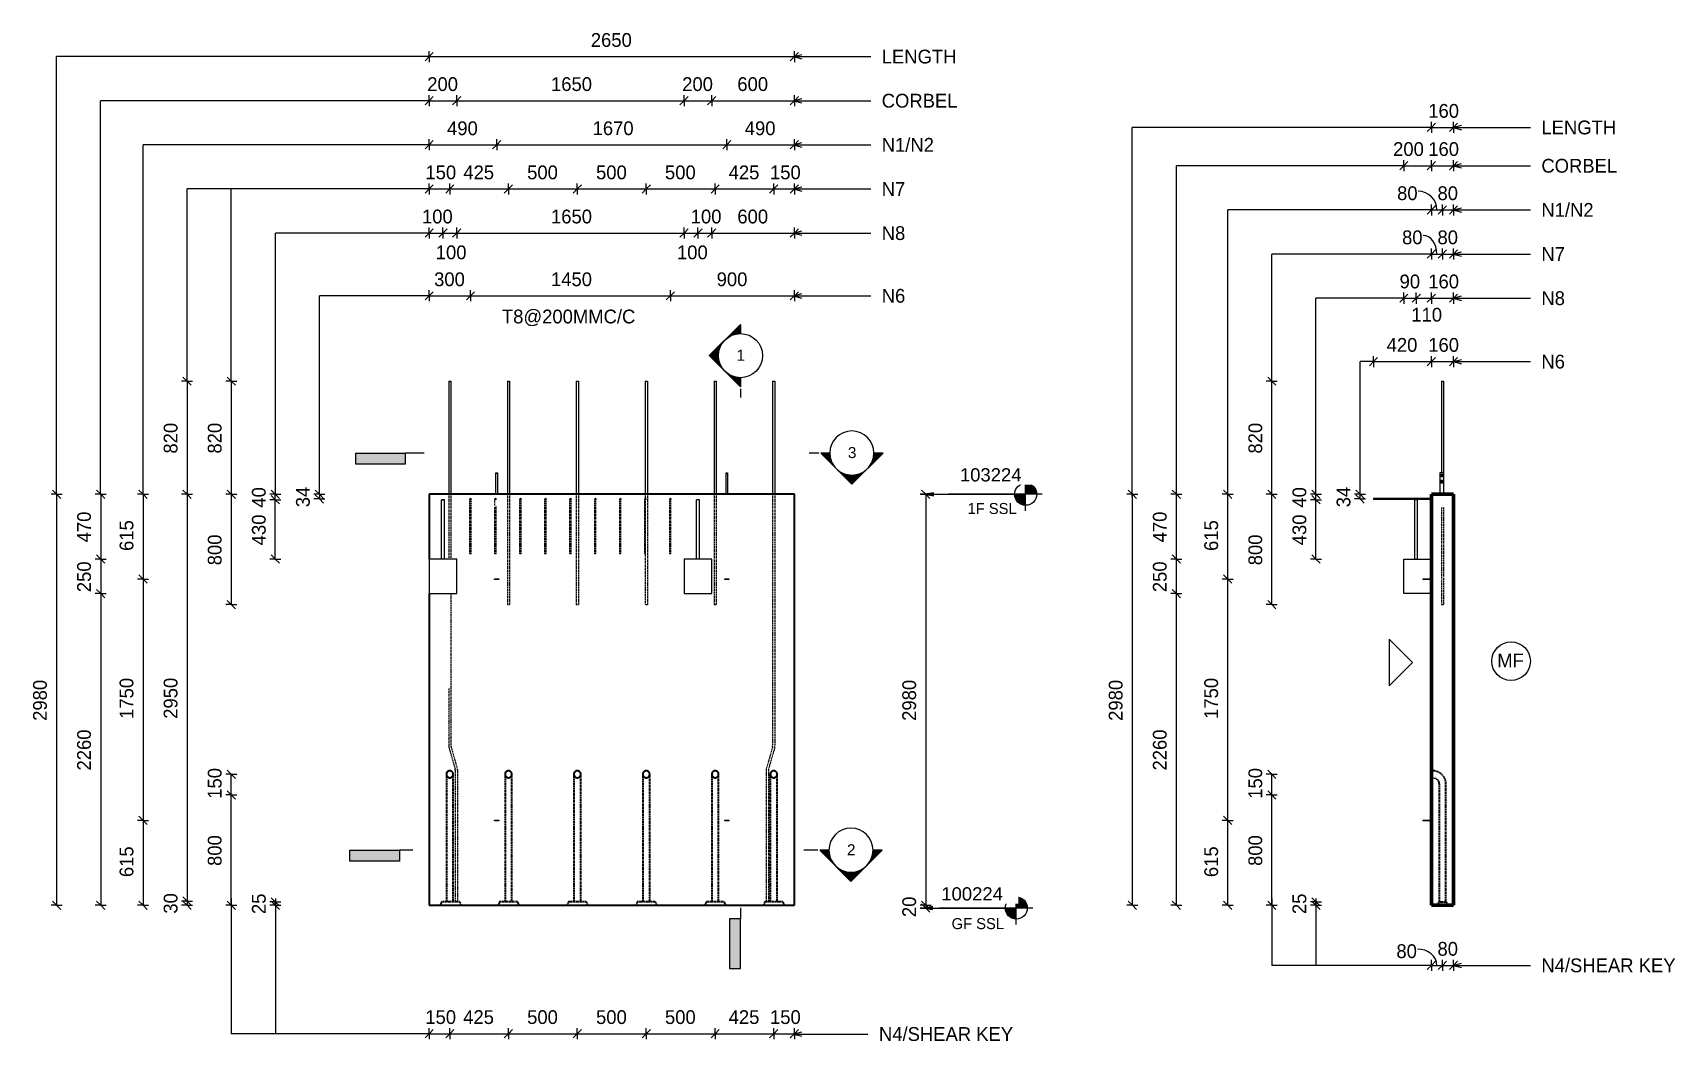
# Model space of a CAD drawing. Header units: millimetres. Extents: x 9075 to 20990, y 2235 to 9546.
import ezdxf

# ---------------------------------------------------------------- set-up
doc = ezdxf.new("R2010")
doc.units = ezdxf.units.MM
doc.linetypes.add('Dash', pattern=[6.36, 3.18, -3.18])
for name, color, linetype, lineweight in [('A-ANNO-DIMS', 211, 'Continuous', 9), ('A-ANNO-DIMS-40', 211, 'Continuous', 9), ('A-DETL-MBND', 5, 'Continuous', 18), ('A-GENM', 13, 'Continuous', 18), ('A-WALL', 113, 'Continuous', 25), ('A-WALL-HDLN', 110, 'Dash', 25), ('G-ANNO-DIMS', 111, 'Continuous', 9), ('G-ANNO-SYMB', 111, 'Continuous', 9), ('G-ANNO-TEXT', 231, 'Continuous', 9), ('S-BEAM', 12, 'Continuous', 18), ('S-RBAR', 171, 'Continuous', 18)]:
    doc.layers.add(name, color=color, linetype=linetype, lineweight=lineweight)
doc.styles.add('Arial', font='arial.ttf', dxfattribs={"height": 80})
doc.styles.add('Arial_1', font='arial.ttf', dxfattribs={"height": 96})
doc.styles.add('Nirmala UI Semilight', font='NirmalaS.ttf', dxfattribs={"height": 100})
doc.styles.add('Nirmala UI Semilight_1', font='NirmalaS.ttf', dxfattribs={"height": 80})
doc.dimstyles.new('Diagonal_-_2_5mm_NI_UI', dxfattribs={"dimscale": 304.8, "dimtxt": 104.736395, "dimasz": 0.19685, "dimexe": 0.131234, "dimexo": 0.0625, "dimgap": 0.131234, "dimtad": 1, "dimdec": 0, "dimzin": 0, "dimdsep": 46, "dimtxsty": 'Nirmala UI Semilight', "dimblk1": 'OBLIQUE', "dimblk2": 'OBLIQUE', "dimsah": 1, "dimcen": 0.09, "dimazin": 0, "dimtfac": 1, "dimtdec": 4, "dimtix": 1, "dimtmove": 0, "dimatfit": 3, "dimfxl": 0.131234, "dimfxlon": 1, "dimtvp": 1, "dimtolj": 1, "dimtzin": 0, "dimarcsym": 2})
doc.dimstyles.new('Diagonal_-_2_5mm_NI_UI_1', dxfattribs={"dimscale": 304.8, "dimtxt": 104.736395, "dimasz": 0.19685, "dimexe": 0.131234, "dimexo": 0.0625, "dimgap": 0.131234, "dimtad": 1, "dimdec": 0, "dimzin": 0, "dimdsep": 46, "dimtxsty": 'Nirmala UI Semilight', "dimblk1": 'OBLIQUE', "dimblk2": 'OBLIQUE', "dimsah": 1, "dimcen": 0.09, "dimazin": 0, "dimtfac": 1, "dimtdec": 4, "dimtix": 1, "dimtmove": 2, "dimatfit": 3, "dimfxl": 0.131234, "dimfxlon": 1, "dimtvp": 1, "dimtolj": 1, "dimtzin": 0, "dimarcsym": 2})
doc.dimstyles.new('Diagonal_-_2_5mm_NI_UI_2', dxfattribs={"dimscale": 304.8, "dimtxt": 104.736395, "dimasz": 0.19685, "dimexe": 0.131234, "dimexo": 0.0625, "dimgap": 0.131234, "dimtad": 1, "dimdec": 0, "dimzin": 0, "dimdsep": 46, "dimtxsty": 'Nirmala UI Semilight', "dimblk1": 'OBLIQUE', "dimblk2": 'OBLIQUE', "dimsah": 1, "dimcen": 0.09, "dimazin": 0, "dimtfac": 1, "dimtdec": 4, "dimtix": 1, "dimtmove": 1, "dimatfit": 3, "dimfxl": 0.131234, "dimfxlon": 1, "dimtvp": 1, "dimtolj": 1, "dimtzin": 0, "dimarcsym": 2})

msp = doc.modelspace()

# ---------------------------------------------------------------- texts
at = {"layer": 'G-ANNO-SYMB', "char_height": 80, "width": 76.962, "attachment_point": 1, "style": 'Arial'}
for s, insert in [('1', (14179.4, 7248.4)), ('3', (14987.9, 6542.3)), ('2', (14981.5, 3662.3))]:
    msp.add_mtext(s, dxfattribs=dict(at, insert=insert))
at = {"layer": 'G-ANNO-TEXT', "color": 7, "attachment_point": 1}
for s, insert, char_height, width, style in [('LENGTH', (15233.6, 9423.7), 100, 612.489, 'Nirmala UI Semilight'), ('CORBEL', (15233.6, 9103.7), 100, 596.455, 'Nirmala UI Semilight'), ('LENGTH', (20019.8, 8909.8), 100, 612.489, 'Nirmala UI Semilight'), ('N1/N2', (15233.6, 8783.7), 100, 468.185, 'Nirmala UI Semilight'), ('CORBEL', (20019.8, 8631.9), 100, 596.455, 'Nirmala UI Semilight'), ('N7', (15233.6, 8463.7), 100, 211.645, 'Nirmala UI Semilight'), ('N1/N2', (20019.8, 8311.9), 100, 468.185, 'Nirmala UI Semilight'), ('N8', (15233.6, 8143.7), 100, 214.852, 'Nirmala UI Semilight'), ('N7', (20019.8, 7991.9), 100, 211.645, 'Nirmala UI Semilight'), ('N6', (15233.6, 7689.1), 100, 214.852, 'Nirmala UI Semilight'), ('N8', (20019.8, 7671.9), 100, 214.852, 'Nirmala UI Semilight'), ('N6', (20019.8, 7211.9), 100, 214.852, 'Nirmala UI Semilight'), ('1F SSL', (15856.1, 6136.9), 80, 362.363, 'Nirmala UI Semilight_1'), ('MF', (19699.6, 5044.7), 100, 227.679, 'Nirmala UI Semilight'), ('GF SSL', (15740.8, 3126.9), 80, 404.051, 'Nirmala UI Semilight_1'), ('N4/SHEAR KEY', (20019.8, 2834.2), 100, 1103.122, 'Nirmala UI Semilight'), ('N4/SHEAR KEY', (15213.6, 2336.2), 100, 1103.122, 'Nirmala UI Semilight')]:
    msp.add_mtext(s, dxfattribs=dict(at, insert=insert, char_height=char_height, width=width, style=style))

# ---------------------------------------------------------------- blocks, each defined once
blk = doc.blocks.new('RR spread anchor face based - RR-SA-1_4-160-614768-Elevation Front')
at = {"layer": 'A-GENM'}
for p, q in [((12425, 5588), (12428, 5588)), ((12425, 5582), (12425, 5588)), ((12428, 5582), (12425, 5582)), ((12428, 5588), (12453, 5588)), ((12428, 5588), (12428, 5582)), ((12453, 5582), (12428, 5582)), ((12453, 5588), (12455, 5588)), ((12453, 5588), (12453, 5582)), ((12455, 5582), (12453, 5582)), ((12455, 5588), (12455, 5582))]:
    blk.add_line(p, q, dxfattribs=at)
blk = doc.blocks.new('RR spread anchor face based - RR-SA-2_5-250-614728-Elevation Front')
at = {"layer": 'A-GENM'}
for p, q in [((12435, 6350), (12435, 6355)), ((12435, 6355), (12445, 6355)), ((12435, 6200), (12435, 6350)), ((12445, 6350), (12435, 6350)), ((12445, 6355), (12445, 6350)), ((12445, 6350), (12445, 6200))]:
    blk.add_line(p, q, dxfattribs=at)
blk = doc.blocks.new('RR spread anchor face based - RR-SA-1_4-160-614768-Elevation Right')
at = {"layer": 'A-GENM'}
for p, q in [((-62396, 5588), (-62391, 5588)), ((-62396, 5588), (-62396, 5582)), ((-62391, 5582), (-62396, 5582)), ((-62391, 5588), (-62333, 5588)), ((-62391, 5588), (-62391, 5582)), ((-62333, 5582), (-62391, 5582))]:
    blk.add_line(p, q, dxfattribs=at)
blk = doc.blocks.new('RR spread anchor face based - RR-SA-2_5-250-614728-Elevation Right')
at = {"layer": 'A-GENM'}
for p, q in [((-62271, 6355), (-62273, 6350)), ((-62273, 6350), (-62273, 6200)), ((-62246, 6355), (-62271, 6355)), ((-62265, 6333), (-62265, 6339)), ((-62251, 6339), (-62251, 6333)), ((-62243, 6350), (-62246, 6355)), ((-62243, 6200), (-62243, 6350)), ((-62265, 6289), (-62265, 6295)), ((-62251, 6295), (-62251, 6289))]:
    blk.add_line(p, q, dxfattribs=at)
for centre, start, end in [((-62258, 6339), 0, 180), ((-62258, 6333), 180, 360), ((-62258, 6295), 0, 180), ((-62258, 6289), 180, 360)]:
    blk.add_arc(centre, 7, start, end, dxfattribs=at)
blk = doc.blocks.new('Detail View - M_Section Tail - Filled Horizontal-14034-Elevation Front')
at = {"layer": 'G-ANNO-SYMB'}
blk.add_hatch(color=256, dxfattribs=at).paths.add_polyline_path([(11777, 6419), (11777, 6499), (11417, 6499), (11417, 6419)])
for p, q in [((11417, 6419), (11417, 6499)), ((11417, 6499), (11777, 6499)), ((11777, 6499), (11777, 6419)), ((11777, 6419), (11417, 6419))]:
    blk.add_line(p, q, dxfattribs=at)
blk = doc.blocks.new('Detail View - M_Section Head - Filled SHOP DWG-600895-Elevation Front')
at = {"layer": 'G-ANNO-SYMB'}
h = blk.add_hatch(color=256, dxfattribs=at)
edge = h.paths.add_edge_path()
edge.add_line((14791, 6499), (14857, 6499))
edge.add_arc((15017, 6499), 160, 180, 225)
edge.add_line((14904, 6386), (14791, 6499))
h = blk.add_hatch(color=256, dxfattribs=at)
edge = h.paths.add_edge_path()
edge.add_line((15244, 6499), (15130, 6386))
edge.add_arc((15017, 6499), 160, 315, 360)
edge.add_line((15177, 6499), (15244, 6499))
h = blk.add_hatch(color=256, dxfattribs=at)
edge = h.paths.add_edge_path()
edge.add_line((15017, 6273), (14904, 6386))
edge.add_arc((15017, 6499), 160, 225, 270)
edge.add_line((15017, 6339), (15017, 6273))
h = blk.add_hatch(color=256, dxfattribs=at)
edge = h.paths.add_edge_path()
edge.add_line((15017, 6273), (15017, 6339))
edge.add_arc((15017, 6499), 160, 270, 315)
edge.add_line((15130, 6386), (15017, 6273))
for p, q in [((15017, 6273), (14791, 6499)), ((14857, 6499), (14791, 6499)), ((14791, 6499), (14904, 6386)), ((14857, 6499), (14791, 6499)), ((15017, 6273), (15244, 6499)), ((15130, 6386), (15244, 6499)), ((15177, 6499), (15244, 6499)), ((15244, 6499), (15177, 6499)), ((14904, 6386), (15017, 6273)), ((15017, 6273), (15130, 6386)), ((15017, 6339), (15017, 6273)), ((15017, 6273), (15017, 6339))]:
    blk.add_line(p, q, dxfattribs=at)
for start, end in [(360, 180), (180, 360), (180, 225), (315, 0), (225, 270), (270, 315)]:
    blk.add_arc((15017, 6499), 160, start, end, dxfattribs=at)
blk = doc.blocks.new('DIMBLOCK1-Elevation Front')
at = {"layer": 'A-ANNO-DIMS-40'}
for p, q in [((11950, 9374), (11950, 9414)), ((14600, 9374), (14600, 9414)), ((11950, 9374), (11920, 9344)), ((11950, 9374), (11980, 9404)), ((11950, 9374), (14600, 9374)), ((11950, 9374), (11950, 9334)), ((14600, 9374), (14570, 9344)), ((14600, 9374), (14630, 9404)), ((14600, 9374), (14600, 9334))]:
    blk.add_line(p, q, dxfattribs=at)
at = {"layer": 'A-ANNO-DIMS-40', "color": 0, "insert": (13123, 9544), "char_height": 100, "width": 365.63, "attachment_point": 1, "line_spacing_factor": 1.142579, "style": 'Nirmala UI Semilight'}
blk.add_mtext('2650', dxfattribs=at)
blk = doc.blocks.new('_Oblique')
at = {"color": 0, "linetype": 'ByBlock', "lineweight": -2}
blk.add_line((-0.5, -0.5), (0.5, 0.5), dxfattribs=at)
blk = doc.blocks.new('DIMBLOCK2-Elevation Front')
at = {"layer": 'A-ANNO-DIMS-40'}
for p, q in [((11950, 8734), (11920, 8704)), ((11950, 8734), (11950, 8774)), ((11950, 8734), (11980, 8764)), ((11950, 8734), (12440, 8734)), ((11950, 8734), (11950, 8694)), ((12440, 8734), (12410, 8704)), ((12440, 8734), (12440, 8774)), ((12440, 8734), (12470, 8764)), ((12440, 8734), (12440, 8694))]:
    blk.add_line(p, q, dxfattribs=at)
at = {"layer": 'A-ANNO-DIMS-40', "color": 0, "insert": (12080, 8904), "char_height": 100, "width": 276.5, "attachment_point": 1, "line_spacing_factor": 1.142579, "style": 'Nirmala UI Semilight'}
blk.add_mtext('490', dxfattribs=at)
blk = doc.blocks.new('DIMBLOCK3-Elevation Front')
at = {"layer": 'A-ANNO-DIMS-40'}
for p, q in [((12440, 8734), (12410, 8704)), ((12440, 8734), (12440, 8774)), ((12440, 8734), (12470, 8764)), ((12440, 8734), (14110, 8734)), ((12440, 8734), (12440, 8694)), ((14110, 8734), (14080, 8704)), ((14110, 8734), (14110, 8774)), ((14110, 8734), (14140, 8764)), ((14110, 8734), (14110, 8694))]:
    blk.add_line(p, q, dxfattribs=at)
at = {"layer": 'A-ANNO-DIMS-40', "color": 0, "insert": (13136, 8904), "char_height": 100, "width": 333.63, "attachment_point": 1, "line_spacing_factor": 1.142579, "style": 'Nirmala UI Semilight'}
blk.add_mtext('1670', dxfattribs=at)
blk = doc.blocks.new('DIMBLOCK4-Elevation Front')
at = {"layer": 'A-ANNO-DIMS-40'}
for p, q in [((14110, 8734), (14080, 8704)), ((14110, 8734), (14110, 8774)), ((14110, 8734), (14140, 8764)), ((14110, 8734), (14600, 8734)), ((14110, 8734), (14110, 8694)), ((14600, 8734), (14570, 8704)), ((14600, 8734), (14600, 8774)), ((14600, 8734), (14630, 8764)), ((14600, 8734), (14600, 8694))]:
    blk.add_line(p, q, dxfattribs=at)
at = {"layer": 'A-ANNO-DIMS-40', "color": 0, "insert": (14240, 8904), "char_height": 100, "width": 276.5, "attachment_point": 1, "line_spacing_factor": 1.142579, "style": 'Nirmala UI Semilight'}
blk.add_mtext('490', dxfattribs=at)
blk = doc.blocks.new('DIMBLOCK5-Elevation Front')
at = {"layer": 'A-ANNO-DIMS-40'}
for p, q in [((11950, 8414), (11920, 8384)), ((11950, 8414), (11950, 8454)), ((11950, 8414), (11980, 8444)), ((11950, 8414), (12100, 8414)), ((11950, 8414), (11950, 8374)), ((12100, 8414), (12070, 8384)), ((12100, 8414), (12100, 8454)), ((12100, 8414), (12130, 8444)), ((12100, 8414), (12100, 8374))]:
    blk.add_line(p, q, dxfattribs=at)
at = {"layer": 'A-ANNO-DIMS-40', "color": 0, "insert": (11923, 8584), "char_height": 100, "width": 246.8, "attachment_point": 1, "line_spacing_factor": 1.142579, "style": 'Nirmala UI Semilight'}
blk.add_mtext('150', dxfattribs=at)
blk = doc.blocks.new('DIMBLOCK6-Elevation Front')
at = {"layer": 'A-ANNO-DIMS-40'}
for p, q in [((12100, 8414), (12070, 8384)), ((12100, 8414), (12100, 8454)), ((12100, 8414), (12130, 8444)), ((12100, 8414), (12525, 8414)), ((12100, 8414), (12100, 8374)), ((12525, 8414), (12495, 8384)), ((12525, 8414), (12525, 8454)), ((12525, 8414), (12555, 8444)), ((12525, 8414), (12525, 8374))]:
    blk.add_line(p, q, dxfattribs=at)
at = {"layer": 'A-ANNO-DIMS-40', "color": 0, "insert": (12198, 8584), "char_height": 100, "width": 276.5, "attachment_point": 1, "line_spacing_factor": 1.142579, "style": 'Nirmala UI Semilight'}
blk.add_mtext('425', dxfattribs=at)
blk = doc.blocks.new('DIMBLOCK7-Elevation Front')
at = {"layer": 'A-ANNO-DIMS-40'}
for p, q in [((12525, 8414), (12495, 8384)), ((12525, 8414), (12525, 8454)), ((12525, 8414), (12555, 8444)), ((12525, 8414), (13025, 8414)), ((12525, 8414), (12525, 8374)), ((13025, 8414), (12995, 8384)), ((13025, 8414), (13025, 8454)), ((13025, 8414), (13055, 8444)), ((13025, 8414), (13025, 8374))]:
    blk.add_line(p, q, dxfattribs=at)
at = {"layer": 'A-ANNO-DIMS-40', "color": 0, "insert": (12661, 8584), "char_height": 100, "width": 274.22, "attachment_point": 1, "line_spacing_factor": 1.142579, "style": 'Nirmala UI Semilight'}
blk.add_mtext('500', dxfattribs=at)
blk = doc.blocks.new('DIMBLOCK8-Elevation Front')
at = {"layer": 'A-ANNO-DIMS-40'}
for p, q in [((13025, 8414), (12995, 8384)), ((13025, 8414), (13025, 8454)), ((13025, 8414), (13055, 8444)), ((13025, 8414), (13525, 8414)), ((13025, 8414), (13025, 8374)), ((13525, 8414), (13495, 8384)), ((13525, 8414), (13525, 8454)), ((13525, 8414), (13555, 8444)), ((13525, 8414), (13525, 8374))]:
    blk.add_line(p, q, dxfattribs=at)
at = {"layer": 'A-ANNO-DIMS-40', "color": 0, "insert": (13161, 8584), "char_height": 100, "width": 274.22, "attachment_point": 1, "line_spacing_factor": 1.142579, "style": 'Nirmala UI Semilight'}
blk.add_mtext('500', dxfattribs=at)
blk = doc.blocks.new('DIMBLOCK9-Elevation Front')
at = {"layer": 'A-ANNO-DIMS-40'}
for p, q in [((13525, 8414), (13495, 8384)), ((13525, 8414), (13525, 8454)), ((13525, 8414), (13555, 8444)), ((13525, 8414), (14025, 8414)), ((13525, 8414), (13525, 8374)), ((14025, 8414), (13995, 8384)), ((14025, 8414), (14025, 8454)), ((14025, 8414), (14055, 8444)), ((14025, 8414), (14025, 8374))]:
    blk.add_line(p, q, dxfattribs=at)
at = {"layer": 'A-ANNO-DIMS-40', "color": 0, "insert": (13661, 8584), "char_height": 100, "width": 274.22, "attachment_point": 1, "line_spacing_factor": 1.142579, "style": 'Nirmala UI Semilight'}
blk.add_mtext('500', dxfattribs=at)
blk = doc.blocks.new('DIMBLOCK10-Elevation Front')
at = {"layer": 'A-ANNO-DIMS-40'}
for p, q in [((14025, 8414), (13995, 8384)), ((14025, 8414), (14025, 8454)), ((14025, 8414), (14055, 8444)), ((14025, 8414), (14450, 8414)), ((14025, 8414), (14025, 8374)), ((14450, 8414), (14420, 8384)), ((14450, 8414), (14450, 8454)), ((14450, 8414), (14480, 8444)), ((14450, 8414), (14450, 8374))]:
    blk.add_line(p, q, dxfattribs=at)
at = {"layer": 'A-ANNO-DIMS-40', "color": 0, "insert": (14123, 8584), "char_height": 100, "width": 276.5, "attachment_point": 1, "line_spacing_factor": 1.142579, "style": 'Nirmala UI Semilight'}
blk.add_mtext('425', dxfattribs=at)
blk = doc.blocks.new('DIMBLOCK11-Elevation Front')
at = {"layer": 'A-ANNO-DIMS-40'}
for p, q in [((14450, 8414), (14420, 8384)), ((14450, 8414), (14450, 8454)), ((14450, 8414), (14480, 8444)), ((14450, 8414), (14600, 8414)), ((14450, 8414), (14450, 8374)), ((14600, 8414), (14570, 8384)), ((14600, 8414), (14600, 8454)), ((14600, 8414), (14630, 8444)), ((14600, 8414), (14600, 8374))]:
    blk.add_line(p, q, dxfattribs=at)
at = {"layer": 'A-ANNO-DIMS-40', "color": 0, "insert": (14423, 8584), "char_height": 100, "width": 246.8, "attachment_point": 1, "line_spacing_factor": 1.142579, "style": 'Nirmala UI Semilight'}
blk.add_mtext('150', dxfattribs=at)
blk = doc.blocks.new('DIMBLOCK12-Elevation Front')
at = {"layer": 'A-ANNO-DIMS-40'}
for p, q in [((9247, 6200), (9207, 6200)), ((9247, 6200), (9217, 6230)), ((9247, 6200), (9247, 3220)), ((9247, 6200), (9277, 6170)), ((9247, 6200), (9287, 6200)), ((9247, 3220), (9207, 3220)), ((9247, 3220), (9217, 3250)), ((9247, 3220), (9277, 3190)), ((9247, 3220), (9287, 3220))]:
    blk.add_line(p, q, dxfattribs=at)
at = {"layer": 'A-ANNO-DIMS-40', "color": 0, "insert": (9076, 4557), "char_height": 100, "width": 365.63, "attachment_point": 1, "rotation": 90, "line_spacing_factor": 1.142579, "style": 'Nirmala UI Semilight'}
blk.add_mtext('2980', dxfattribs=at)
blk = doc.blocks.new('DIMBLOCK13-Elevation Front')
at = {"layer": 'A-ANNO-DIMS-40'}
for p, q in [((9874, 6200), (9834, 6200)), ((9874, 6200), (9844, 6230)), ((9874, 6200), (9874, 5585)), ((9874, 6200), (9904, 6170)), ((9874, 6200), (9914, 6200)), ((9874, 5585), (9844, 5615)), ((9874, 5585), (9834, 5585)), ((9874, 5585), (9904, 5555)), ((9874, 5585), (9914, 5585))]:
    blk.add_line(p, q, dxfattribs=at)
at = {"layer": 'A-ANNO-DIMS-40', "color": 0, "insert": (9704, 5789), "char_height": 100, "width": 246.8, "attachment_point": 1, "rotation": 90, "line_spacing_factor": 1.142579, "style": 'Nirmala UI Semilight'}
blk.add_mtext('615', dxfattribs=at)
blk = doc.blocks.new('DIMBLOCK14-Elevation Front')
at = {"layer": 'A-ANNO-DIMS-40'}
for p, q in [((9874, 5585), (9844, 5615)), ((9874, 5585), (9834, 5585)), ((9874, 5585), (9874, 3835)), ((9874, 5585), (9904, 5555)), ((9874, 5585), (9914, 5585)), ((9874, 3835), (9834, 3835)), ((9874, 3835), (9844, 3865)), ((9874, 3835), (9904, 3805)), ((9874, 3835), (9914, 3835))]:
    blk.add_line(p, q, dxfattribs=at)
at = {"layer": 'A-ANNO-DIMS-40', "color": 0, "insert": (9704, 4571), "char_height": 100, "width": 333.63, "attachment_point": 1, "rotation": 90, "line_spacing_factor": 1.142579, "style": 'Nirmala UI Semilight'}
blk.add_mtext('1750', dxfattribs=at)
blk = doc.blocks.new('DIMBLOCK15-Elevation Front')
at = {"layer": 'A-ANNO-DIMS-40'}
for p, q in [((9874, 3835), (9834, 3835)), ((9874, 3835), (9844, 3865)), ((9874, 3835), (9874, 3220)), ((9874, 3835), (9904, 3805)), ((9874, 3835), (9914, 3835)), ((9874, 3220), (9834, 3220)), ((9874, 3220), (9844, 3250)), ((9874, 3220), (9904, 3190)), ((9874, 3220), (9914, 3220))]:
    blk.add_line(p, q, dxfattribs=at)
at = {"layer": 'A-ANNO-DIMS-40', "color": 0, "insert": (9704, 3424), "char_height": 100, "width": 246.8, "attachment_point": 1, "rotation": 90, "line_spacing_factor": 1.142579, "style": 'Nirmala UI Semilight'}
blk.add_mtext('615', dxfattribs=at)
blk = doc.blocks.new('DIMBLOCK16-Elevation Front')
at = {"layer": 'A-ANNO-DIMS-40'}
for p, q in [((10194, 7020), (10164, 7050)), ((10194, 7020), (10154, 7020)), ((10194, 7020), (10194, 6200)), ((10194, 7020), (10224, 6990)), ((10194, 7020), (10234, 7020)), ((10194, 6200), (10154, 6200)), ((10194, 6200), (10164, 6230)), ((10194, 6200), (10224, 6170)), ((10194, 6200), (10234, 6200))]:
    blk.add_line(p, q, dxfattribs=at)
at = {"layer": 'A-ANNO-DIMS-40', "color": 0, "insert": (10024, 6495), "char_height": 100, "width": 274.22, "attachment_point": 1, "rotation": 90, "line_spacing_factor": 1.142579, "style": 'Nirmala UI Semilight'}
blk.add_mtext('820', dxfattribs=at)
blk = doc.blocks.new('DIMBLOCK17-Elevation Front')
at = {"layer": 'A-ANNO-DIMS-40'}
for p, q in [((10194, 6200), (10154, 6200)), ((10194, 6200), (10164, 6230)), ((10194, 6200), (10194, 3250)), ((10194, 6200), (10224, 6170)), ((10194, 6200), (10234, 6200)), ((10194, 3250), (10154, 3250)), ((10194, 3250), (10164, 3280)), ((10194, 3250), (10224, 3220)), ((10194, 3250), (10234, 3250))]:
    blk.add_line(p, q, dxfattribs=at)
at = {"layer": 'A-ANNO-DIMS-40', "color": 0, "insert": (10024, 4572), "char_height": 100, "width": 365.63, "attachment_point": 1, "rotation": 90, "line_spacing_factor": 1.142579, "style": 'Nirmala UI Semilight'}
blk.add_mtext('2950', dxfattribs=at)
blk = doc.blocks.new('DIMBLOCK18-Elevation Front')
at = {"layer": 'A-ANNO-DIMS-40'}
for p, q in [((10194, 3250), (10154, 3250)), ((10194, 3220), (10154, 3220)), ((10194, 3250), (10164, 3280)), ((10194, 3220), (10164, 3250)), ((10194, 3250), (10194, 3220)), ((10194, 3250), (10224, 3220)), ((10194, 3250), (10234, 3250)), ((10194, 3220), (10224, 3190)), ((10194, 3220), (10234, 3220))]:
    blk.add_line(p, q, dxfattribs=at)
at = {"layer": 'A-ANNO-DIMS-40', "color": 0, "insert": (10024, 3159), "char_height": 100, "width": 182.81, "attachment_point": 1, "rotation": 90, "line_spacing_factor": 1.142579, "style": 'Nirmala UI Semilight'}
blk.add_mtext('30', dxfattribs=at)
blk = doc.blocks.new('DIMBLOCK19-Elevation Front')
at = {"layer": 'A-ANNO-DIMS-40'}
for p, q in [((11950, 2288), (11920, 2258)), ((11950, 2288), (11950, 2328)), ((11950, 2288), (11980, 2318)), ((11950, 2288), (12100, 2288)), ((11950, 2288), (11950, 2248)), ((12100, 2288), (12070, 2258)), ((12100, 2288), (12100, 2328)), ((12100, 2288), (12130, 2318)), ((12100, 2288), (12100, 2248))]:
    blk.add_line(p, q, dxfattribs=at)
at = {"layer": 'A-ANNO-DIMS-40', "color": 0, "insert": (11922, 2459), "char_height": 100, "width": 246.8, "attachment_point": 1, "line_spacing_factor": 1.142579, "style": 'Nirmala UI Semilight'}
blk.add_mtext('150', dxfattribs=at)
blk = doc.blocks.new('DIMBLOCK20-Elevation Front')
at = {"layer": 'A-ANNO-DIMS-40'}
for p, q in [((12100, 2288), (12070, 2258)), ((12100, 2288), (12100, 2328)), ((12100, 2288), (12130, 2318)), ((12100, 2288), (12525, 2288)), ((12100, 2288), (12100, 2248)), ((12525, 2288), (12495, 2258)), ((12525, 2288), (12525, 2328)), ((12525, 2288), (12555, 2318)), ((12525, 2288), (12525, 2248))]:
    blk.add_line(p, q, dxfattribs=at)
at = {"layer": 'A-ANNO-DIMS-40', "color": 0, "insert": (12197, 2459), "char_height": 100, "width": 276.5, "attachment_point": 1, "line_spacing_factor": 1.142579, "style": 'Nirmala UI Semilight'}
blk.add_mtext('425', dxfattribs=at)
blk = doc.blocks.new('DIMBLOCK21-Elevation Front')
at = {"layer": 'A-ANNO-DIMS-40'}
for p, q in [((12525, 2288), (12495, 2258)), ((12525, 2288), (12525, 2328)), ((12525, 2288), (12555, 2318)), ((12525, 2288), (13025, 2288)), ((12525, 2288), (12525, 2248)), ((13025, 2288), (12995, 2258)), ((13025, 2288), (13025, 2328)), ((13025, 2288), (13055, 2318)), ((13025, 2288), (13025, 2248))]:
    blk.add_line(p, q, dxfattribs=at)
at = {"layer": 'A-ANNO-DIMS-40', "color": 0, "insert": (12661, 2459), "char_height": 100, "width": 274.22, "attachment_point": 1, "line_spacing_factor": 1.142579, "style": 'Nirmala UI Semilight'}
blk.add_mtext('500', dxfattribs=at)
blk = doc.blocks.new('DIMBLOCK22-Elevation Front')
at = {"layer": 'A-ANNO-DIMS-40'}
for p, q in [((13025, 2288), (12995, 2258)), ((13025, 2288), (13025, 2328)), ((13025, 2288), (13055, 2318)), ((13025, 2288), (13525, 2288)), ((13025, 2288), (13025, 2248)), ((13525, 2288), (13495, 2258)), ((13525, 2288), (13525, 2328)), ((13525, 2288), (13555, 2318)), ((13525, 2288), (13525, 2248))]:
    blk.add_line(p, q, dxfattribs=at)
at = {"layer": 'A-ANNO-DIMS-40', "color": 0, "insert": (13161, 2459), "char_height": 100, "width": 274.22, "attachment_point": 1, "line_spacing_factor": 1.142579, "style": 'Nirmala UI Semilight'}
blk.add_mtext('500', dxfattribs=at)
blk = doc.blocks.new('DIMBLOCK23-Elevation Front')
at = {"layer": 'A-ANNO-DIMS-40'}
for p, q in [((13525, 2288), (13495, 2258)), ((13525, 2288), (13525, 2328)), ((13525, 2288), (13555, 2318)), ((13525, 2288), (14025, 2288)), ((13525, 2288), (13525, 2248)), ((14025, 2288), (13995, 2258)), ((14025, 2288), (14025, 2328)), ((14025, 2288), (14055, 2318)), ((14025, 2288), (14025, 2248))]:
    blk.add_line(p, q, dxfattribs=at)
at = {"layer": 'A-ANNO-DIMS-40', "color": 0, "insert": (13661, 2459), "char_height": 100, "width": 274.22, "attachment_point": 1, "line_spacing_factor": 1.142579, "style": 'Nirmala UI Semilight'}
blk.add_mtext('500', dxfattribs=at)
blk = doc.blocks.new('DIMBLOCK24-Elevation Front')
at = {"layer": 'A-ANNO-DIMS-40'}
for p, q in [((14025, 2288), (13995, 2258)), ((14025, 2288), (14025, 2328)), ((14025, 2288), (14055, 2318)), ((14025, 2288), (14450, 2288)), ((14025, 2288), (14025, 2248)), ((14450, 2288), (14420, 2258)), ((14450, 2288), (14450, 2328)), ((14450, 2288), (14480, 2318)), ((14450, 2288), (14450, 2248))]:
    blk.add_line(p, q, dxfattribs=at)
at = {"layer": 'A-ANNO-DIMS-40', "color": 0, "insert": (14123, 2459), "char_height": 100, "width": 276.5, "attachment_point": 1, "line_spacing_factor": 1.142579, "style": 'Nirmala UI Semilight'}
blk.add_mtext('425', dxfattribs=at)
blk = doc.blocks.new('DIMBLOCK25-Elevation Front')
at = {"layer": 'A-ANNO-DIMS-40'}
for p, q in [((14450, 2288), (14420, 2258)), ((14450, 2288), (14450, 2328)), ((14450, 2288), (14480, 2318)), ((14450, 2288), (14600, 2288)), ((14450, 2288), (14450, 2248)), ((14600, 2288), (14570, 2258)), ((14600, 2288), (14600, 2328)), ((14600, 2288), (14630, 2318)), ((14600, 2288), (14600, 2248))]:
    blk.add_line(p, q, dxfattribs=at)
at = {"layer": 'A-ANNO-DIMS-40', "color": 0, "insert": (14423, 2459), "char_height": 100, "width": 246.8, "attachment_point": 1, "line_spacing_factor": 1.142579, "style": 'Nirmala UI Semilight'}
blk.add_mtext('150', dxfattribs=at)
blk = doc.blocks.new('DIMBLOCK26-Elevation Front')
at = {"layer": 'A-ANNO-DIMS-40'}
for p, q in [((15553, 6200), (15513, 6200)), ((15553, 6200), (15523, 6230)), ((15553, 6200), (15553, 3220)), ((15553, 6200), (15583, 6170)), ((15553, 6200), (15593, 6200)), ((15553, 3220), (15513, 3220)), ((15553, 3220), (15523, 3250)), ((15553, 3220), (15583, 3190)), ((15553, 3220), (15593, 3220))]:
    blk.add_line(p, q, dxfattribs=at)
at = {"layer": 'A-ANNO-DIMS-40', "color": 0, "insert": (15383, 4557), "char_height": 100, "width": 365.63, "attachment_point": 1, "rotation": 90, "line_spacing_factor": 1.142579, "style": 'Nirmala UI Semilight'}
blk.add_mtext('2980', dxfattribs=at)
blk = doc.blocks.new('DIMBLOCK27-Elevation Front')
at = {"layer": 'A-ANNO-DIMS-40'}
for p, q in [((15553, 3220), (15513, 3220)), ((15553, 3220), (15523, 3250)), ((15553, 3200), (15523, 3230)), ((15553, 3220), (15553, 3200)), ((15553, 3220), (15583, 3190)), ((15553, 3220), (15593, 3220)), ((15553, 3200), (15513, 3200)), ((15553, 3200), (15583, 3170)), ((15553, 3200), (15593, 3200))]:
    blk.add_line(p, q, dxfattribs=at)
at = {"layer": 'A-ANNO-DIMS-40', "color": 0, "insert": (15383, 3134), "char_height": 100, "width": 182.81, "attachment_point": 1, "rotation": 90, "line_spacing_factor": 1.142579, "style": 'Nirmala UI Semilight'}
blk.add_mtext('20', dxfattribs=at)
blk = doc.blocks.new('Spot Elevations - M_Spot Elevation - Target Filled-10609-Elevation Front')
at = {"layer": 'G-ANNO-DIMS'}
h = blk.add_hatch(color=256, dxfattribs=at)
edge = h.paths.add_edge_path()
edge.add_line((16278, 6200), (16198, 6200))
edge.add_arc((16278, 6200), 80, 180, 270)
edge.add_line((16278, 6120), (16278, 6200))
h = blk.add_hatch(color=256, dxfattribs=at)
edge = h.paths.add_edge_path()
edge.add_line((16278, 6200), (16358, 6200))
edge.add_arc((16278, 6200), 80, 0, 90)
edge.add_line((16278, 6280), (16278, 6200))
for p, q in [((16278, 6080), (16278, 6320)), ((16398, 6200), (15718, 6200))]:
    blk.add_line(p, q, dxfattribs=at)
blk.add_circle((16278, 6200), 80, dxfattribs=at)
blk = doc.blocks.new('DIMBLOCK28-Elevation Front')
at = {"layer": 'A-ANNO-DIMS-40'}
for p, q in [((10514, 7020), (10484, 7050)), ((10514, 7020), (10474, 7020)), ((10514, 7020), (10514, 6200)), ((10514, 7020), (10544, 6990)), ((10514, 7020), (10554, 7020)), ((10514, 6200), (10474, 6200)), ((10514, 6200), (10484, 6230)), ((10514, 6200), (10544, 6170)), ((10514, 6200), (10554, 6200))]:
    blk.add_line(p, q, dxfattribs=at)
at = {"layer": 'A-ANNO-DIMS-40', "color": 0, "insert": (10344, 6495), "char_height": 100, "width": 274.22, "attachment_point": 1, "rotation": 90, "line_spacing_factor": 1.142579, "style": 'Nirmala UI Semilight'}
blk.add_mtext('820', dxfattribs=at)
blk = doc.blocks.new('DIMBLOCK29-Elevation Front')
at = {"layer": 'A-ANNO-DIMS-40'}
for p, q in [((10514, 6200), (10474, 6200)), ((10514, 6200), (10484, 6230)), ((10514, 6200), (10514, 5400)), ((10514, 6200), (10544, 6170)), ((10514, 6200), (10554, 6200)), ((10514, 5400), (10474, 5400)), ((10514, 5400), (10484, 5430)), ((10514, 5400), (10544, 5370)), ((10514, 5400), (10554, 5400))]:
    blk.add_line(p, q, dxfattribs=at)
at = {"layer": 'A-ANNO-DIMS-40', "color": 0, "insert": (10344, 5685), "char_height": 100, "width": 274.22, "attachment_point": 1, "rotation": 90, "line_spacing_factor": 1.142579, "style": 'Nirmala UI Semilight'}
blk.add_mtext('800', dxfattribs=at)
blk = doc.blocks.new('DIMBLOCK30-Elevation Front')
at = {"layer": 'A-ANNO-DIMS-40'}
for p, q in [((10514, 4020), (10474, 4020)), ((10514, 4020), (10484, 4050)), ((10514, 3220), (10514, 4020)), ((10514, 4020), (10544, 3990)), ((10514, 4020), (10554, 4020)), ((10514, 3220), (10474, 3220)), ((10514, 3220), (10484, 3250)), ((10514, 3220), (10544, 3190)), ((10514, 3220), (10554, 3220))]:
    blk.add_line(p, q, dxfattribs=at)
at = {"layer": 'A-ANNO-DIMS-40', "color": 0, "insert": (10344, 3505), "char_height": 100, "width": 274.22, "attachment_point": 1, "rotation": 90, "line_spacing_factor": 1.142579, "style": 'Nirmala UI Semilight'}
blk.add_mtext('800', dxfattribs=at)
blk = doc.blocks.new('DIMBLOCK31-Elevation Front')
at = {"layer": 'A-ANNO-DIMS-40'}
for p, q in [((10514, 4170), (10484, 4200)), ((10514, 4170), (10474, 4170)), ((10514, 4020), (10514, 4170)), ((10514, 4170), (10544, 4140)), ((10514, 4170), (10554, 4170)), ((10514, 4020), (10474, 4020)), ((10514, 4020), (10484, 4050)), ((10514, 4020), (10544, 3990)), ((10514, 4020), (10554, 4020))]:
    blk.add_line(p, q, dxfattribs=at)
at = {"layer": 'A-ANNO-DIMS-40', "color": 0, "insert": (10344, 3992), "char_height": 100, "width": 246.8, "attachment_point": 1, "rotation": 90, "line_spacing_factor": 1.142579, "style": 'Nirmala UI Semilight'}
blk.add_mtext('150', dxfattribs=at)
blk = doc.blocks.new('DIMBLOCK32-Elevation Front')
at = {"layer": 'A-ANNO-DIMS-40'}
for p, q in [((10834, 3245), (10794, 3245)), ((10834, 3220), (10794, 3220)), ((10834, 3245), (10804, 3275)), ((10834, 3220), (10804, 3250)), ((10834, 3220), (10834, 3245)), ((10834, 3245), (10864, 3215)), ((10834, 3245), (10874, 3245)), ((10834, 3220), (10864, 3190)), ((10834, 3220), (10874, 3220))]:
    blk.add_line(p, q, dxfattribs=at)
at = {"layer": 'A-ANNO-DIMS-40', "color": 0, "insert": (10664, 3156), "char_height": 100, "width": 182.81, "attachment_point": 1, "rotation": 90, "line_spacing_factor": 1.142579, "style": 'Nirmala UI Semilight'}
blk.add_mtext('25', dxfattribs=at)
blk = doc.blocks.new('DIMBLOCK33-Elevation Front')
at = {"layer": 'A-ANNO-DIMS-40'}
for p, q in [((11950, 9054), (11950, 9094)), ((11950, 9054), (11980, 9084)), ((12150, 9054), (12150, 9094)), ((12150, 9054), (12180, 9084)), ((11950, 9054), (11920, 9024)), ((11950, 9054), (12150, 9054)), ((11950, 9054), (11950, 9014)), ((12150, 9054), (12120, 9024)), ((12150, 9054), (12150, 9014))]:
    blk.add_line(p, q, dxfattribs=at)
at = {"layer": 'A-ANNO-DIMS-40', "color": 0, "insert": (11936, 9224), "char_height": 100, "width": 274.22, "attachment_point": 1, "line_spacing_factor": 1.142579, "style": 'Nirmala UI Semilight'}
blk.add_mtext('200', dxfattribs=at)
blk = doc.blocks.new('DIMBLOCK34-Elevation Front')
at = {"layer": 'A-ANNO-DIMS-40'}
for p, q in [((12150, 9054), (12150, 9094)), ((12150, 9054), (12180, 9084)), ((13800, 9054), (13800, 9094)), ((13800, 9054), (13830, 9084)), ((12150, 9054), (12120, 9024)), ((12150, 9054), (13800, 9054)), ((12150, 9054), (12150, 9014)), ((13800, 9054), (13770, 9024)), ((13800, 9054), (13800, 9014))]:
    blk.add_line(p, q, dxfattribs=at)
at = {"layer": 'A-ANNO-DIMS-40', "color": 0, "insert": (12834, 9224), "char_height": 100, "width": 338.2, "attachment_point": 1, "line_spacing_factor": 1.142579, "style": 'Nirmala UI Semilight'}
blk.add_mtext('1650', dxfattribs=at)
blk = doc.blocks.new('DIMBLOCK35-Elevation Front')
at = {"layer": 'A-ANNO-DIMS-40'}
for p, q in [((13800, 9054), (13800, 9094)), ((13800, 9054), (13830, 9084)), ((14000, 9054), (14000, 9094)), ((14000, 9054), (14030, 9084)), ((13800, 9054), (13770, 9024)), ((13800, 9054), (14000, 9054)), ((13800, 9054), (13800, 9014)), ((14000, 9054), (13970, 9024)), ((14000, 9054), (14000, 9014))]:
    blk.add_line(p, q, dxfattribs=at)
at = {"layer": 'A-ANNO-DIMS-40', "color": 0, "insert": (13786, 9224), "char_height": 100, "width": 274.22, "attachment_point": 1, "line_spacing_factor": 1.142579, "style": 'Nirmala UI Semilight'}
blk.add_mtext('200', dxfattribs=at)
blk = doc.blocks.new('DIMBLOCK36-Elevation Front')
at = {"layer": 'A-ANNO-DIMS-40'}
for p, q in [((14000, 9054), (14000, 9094)), ((14000, 9054), (14030, 9084)), ((14600, 9054), (14600, 9094)), ((14600, 9054), (14630, 9084)), ((14000, 9054), (13970, 9024)), ((14000, 9054), (14600, 9054)), ((14000, 9054), (14000, 9014)), ((14600, 9054), (14570, 9024)), ((14600, 9054), (14600, 9014))]:
    blk.add_line(p, q, dxfattribs=at)
at = {"layer": 'A-ANNO-DIMS-40', "color": 0, "insert": (14186, 9224), "char_height": 100, "width": 274.22, "attachment_point": 1, "line_spacing_factor": 1.142579, "style": 'Nirmala UI Semilight'}
blk.add_mtext('600', dxfattribs=at)
blk = doc.blocks.new('DIMBLOCK37-Elevation Front')
at = {"layer": 'A-ANNO-DIMS-40'}
for p, q in [((9567, 6200), (9527, 6200)), ((9567, 6200), (9537, 6230)), ((9567, 6200), (9567, 5730)), ((9567, 6200), (9597, 6170)), ((9567, 6200), (9607, 6200)), ((9567, 5730), (9527, 5730)), ((9567, 5730), (9537, 5760)), ((9567, 5730), (9597, 5700)), ((9567, 5730), (9607, 5730))]:
    blk.add_line(p, q, dxfattribs=at)
at = {"layer": 'A-ANNO-DIMS-40', "color": 0, "insert": (9396, 5851), "char_height": 100, "width": 271.93, "attachment_point": 1, "rotation": 90, "line_spacing_factor": 1.142579, "style": 'Nirmala UI Semilight'}
blk.add_mtext('470', dxfattribs=at)
blk = doc.blocks.new('DIMBLOCK38-Elevation Front')
at = {"layer": 'A-ANNO-DIMS-40'}
for p, q in [((9567, 5730), (9527, 5730)), ((9567, 5730), (9537, 5760)), ((9567, 5730), (9567, 5480)), ((9567, 5730), (9597, 5700)), ((9567, 5730), (9607, 5730)), ((9567, 5480), (9537, 5510)), ((9567, 5480), (9527, 5480)), ((9567, 5480), (9597, 5450)), ((9567, 5480), (9607, 5480))]:
    blk.add_line(p, q, dxfattribs=at)
at = {"layer": 'A-ANNO-DIMS-40', "color": 0, "insert": (9396, 5490), "char_height": 100, "width": 274.22, "attachment_point": 1, "rotation": 90, "line_spacing_factor": 1.142579, "style": 'Nirmala UI Semilight'}
blk.add_mtext('250', dxfattribs=at)
blk = doc.blocks.new('DIMBLOCK39-Elevation Front')
at = {"layer": 'A-ANNO-DIMS-40'}
for p, q in [((9567, 5480), (9537, 5510)), ((9567, 5480), (9527, 5480)), ((9567, 5480), (9567, 3220)), ((9567, 5480), (9597, 5450)), ((9567, 5480), (9607, 5480)), ((9567, 3220), (9527, 3220)), ((9567, 3220), (9537, 3250)), ((9567, 3220), (9597, 3190)), ((9567, 3220), (9607, 3220))]:
    blk.add_line(p, q, dxfattribs=at)
at = {"layer": 'A-ANNO-DIMS-40', "color": 0, "insert": (9396, 4197), "char_height": 100, "width": 365.63, "attachment_point": 1, "rotation": 90, "line_spacing_factor": 1.142579, "style": 'Nirmala UI Semilight'}
blk.add_mtext('2260', dxfattribs=at)
blk = doc.blocks.new('DIMBLOCK40-Elevation Front')
at = {"layer": 'A-ANNO-DIMS-40'}
for p, q in [((11950, 8094), (11950, 8134)), ((11950, 8094), (11980, 8124)), ((12050, 8094), (12050, 8134)), ((12050, 8094), (12080, 8124)), ((11950, 8094), (11920, 8064)), ((11950, 8094), (12050, 8094)), ((11950, 8094), (11950, 8054)), ((12050, 8094), (12020, 8064)), ((12050, 8094), (12050, 8054))]:
    blk.add_line(p, q, dxfattribs=at)
at = {"layer": 'A-ANNO-DIMS-40', "color": 0, "insert": (11898, 8264), "char_height": 100, "width": 246.8, "attachment_point": 1, "line_spacing_factor": 1.142579, "style": 'Nirmala UI Semilight'}
blk.add_mtext('100', dxfattribs=at)
blk = doc.blocks.new('DIMBLOCK41-Elevation Front')
at = {"layer": 'A-ANNO-DIMS-40'}
for p, q in [((12050, 8094), (12050, 8134)), ((12050, 8094), (12080, 8124)), ((12150, 8094), (12150, 8134)), ((12150, 8094), (12180, 8124)), ((12050, 8094), (12020, 8064)), ((12050, 8094), (12150, 8094)), ((12050, 8094), (12050, 8054)), ((12150, 8094), (12120, 8064)), ((12150, 8094), (12150, 8054))]:
    blk.add_line(p, q, dxfattribs=at)
at = {"layer": 'A-ANNO-DIMS-40', "color": 0, "insert": (11998, 8004), "char_height": 100, "width": 246.8, "attachment_point": 1, "line_spacing_factor": 1.142579, "style": 'Nirmala UI Semilight'}
blk.add_mtext('100', dxfattribs=at)
blk = doc.blocks.new('DIMBLOCK42-Elevation Front')
at = {"layer": 'A-ANNO-DIMS-40'}
for p, q in [((12150, 8094), (12150, 8134)), ((12150, 8094), (12180, 8124)), ((13800, 8094), (13800, 8134)), ((13800, 8094), (13830, 8124)), ((12150, 8094), (12120, 8064)), ((12150, 8094), (13800, 8094)), ((12150, 8094), (12150, 8054)), ((13800, 8094), (13770, 8064)), ((13800, 8094), (13800, 8054))]:
    blk.add_line(p, q, dxfattribs=at)
at = {"layer": 'A-ANNO-DIMS-40', "color": 0, "insert": (12834, 8264), "char_height": 100, "width": 338.2, "attachment_point": 1, "line_spacing_factor": 1.142579, "style": 'Nirmala UI Semilight'}
blk.add_mtext('1650', dxfattribs=at)
blk = doc.blocks.new('DIMBLOCK43-Elevation Front')
at = {"layer": 'A-ANNO-DIMS-40'}
for p, q in [((13800, 8094), (13800, 8134)), ((13800, 8094), (13830, 8124)), ((13900, 8094), (13900, 8134)), ((13900, 8094), (13930, 8124)), ((13800, 8094), (13770, 8064)), ((13800, 8094), (13900, 8094)), ((13800, 8094), (13800, 8054)), ((13900, 8094), (13870, 8064)), ((13900, 8094), (13900, 8054))]:
    blk.add_line(p, q, dxfattribs=at)
at = {"layer": 'A-ANNO-DIMS-40', "color": 0, "insert": (13748, 8004), "char_height": 100, "width": 246.8, "attachment_point": 1, "line_spacing_factor": 1.142579, "style": 'Nirmala UI Semilight'}
blk.add_mtext('100', dxfattribs=at)
blk = doc.blocks.new('DIMBLOCK44-Elevation Front')
at = {"layer": 'A-ANNO-DIMS-40'}
for p, q in [((13900, 8094), (13900, 8134)), ((13900, 8094), (13930, 8124)), ((14000, 8094), (14000, 8134)), ((14000, 8094), (14030, 8124)), ((13900, 8094), (13870, 8064)), ((13900, 8094), (14000, 8094)), ((13900, 8094), (13900, 8054)), ((14000, 8094), (13970, 8064)), ((14000, 8094), (14000, 8054))]:
    blk.add_line(p, q, dxfattribs=at)
at = {"layer": 'A-ANNO-DIMS-40', "color": 0, "insert": (13848, 8264), "char_height": 100, "width": 246.8, "attachment_point": 1, "line_spacing_factor": 1.142579, "style": 'Nirmala UI Semilight'}
blk.add_mtext('100', dxfattribs=at)
blk = doc.blocks.new('DIMBLOCK45-Elevation Front')
at = {"layer": 'A-ANNO-DIMS-40'}
for p, q in [((14000, 8094), (14000, 8134)), ((14000, 8094), (14030, 8124)), ((14600, 8094), (14600, 8134)), ((14600, 8094), (14630, 8124)), ((14000, 8094), (13970, 8064)), ((14000, 8094), (14600, 8094)), ((14000, 8094), (14000, 8054)), ((14600, 8094), (14570, 8064)), ((14600, 8094), (14600, 8054))]:
    blk.add_line(p, q, dxfattribs=at)
at = {"layer": 'A-ANNO-DIMS-40', "color": 0, "insert": (14186, 8264), "char_height": 100, "width": 274.22, "attachment_point": 1, "line_spacing_factor": 1.142579, "style": 'Nirmala UI Semilight'}
blk.add_mtext('600', dxfattribs=at)
blk = doc.blocks.new('DIMBLOCK46-Elevation Front')
at = {"layer": 'A-ANNO-DIMS-40'}
for p, q in [((10834, 6160), (10794, 6160)), ((10834, 6160), (10804, 6190)), ((10834, 5730), (10834, 6160)), ((10834, 6160), (10864, 6130)), ((10834, 6160), (10874, 6160)), ((10834, 5730), (10794, 5730)), ((10834, 5730), (10804, 5760)), ((10834, 5730), (10864, 5700)), ((10834, 5730), (10874, 5730))]:
    blk.add_line(p, q, dxfattribs=at)
at = {"layer": 'A-ANNO-DIMS-40', "color": 0, "insert": (10664, 5830), "char_height": 100, "width": 276.5, "attachment_point": 1, "rotation": 90, "line_spacing_factor": 1.142579, "style": 'Nirmala UI Semilight'}
blk.add_mtext('430', dxfattribs=at)
blk = doc.blocks.new('DIMBLOCK47-Elevation Front')
at = {"layer": 'A-ANNO-DIMS-40'}
for p, q in [((10834, 6200), (10794, 6200)), ((10834, 6200), (10804, 6230)), ((10834, 6160), (10834, 6200)), ((10834, 6200), (10864, 6170)), ((10834, 6200), (10874, 6200)), ((10834, 6160), (10794, 6160)), ((10834, 6160), (10804, 6190)), ((10834, 6160), (10864, 6130)), ((10834, 6160), (10874, 6160))]:
    blk.add_line(p, q, dxfattribs=at)
at = {"layer": 'A-ANNO-DIMS-40', "color": 0, "insert": (10664, 6103), "char_height": 100, "width": 185.1, "attachment_point": 1, "rotation": 90, "line_spacing_factor": 1.142579, "style": 'Nirmala UI Semilight'}
blk.add_mtext('40', dxfattribs=at)
blk = doc.blocks.new('DIMBLOCK48-Elevation Front')
at = {"layer": 'A-ANNO-DIMS-40'}
for p, q in [((11154, 6200), (11114, 6200)), ((11154, 6200), (11124, 6230)), ((11154, 6200), (11154, 6166)), ((11154, 6200), (11184, 6170)), ((11154, 6200), (11194, 6200)), ((11154, 6166), (11114, 6166)), ((11154, 6166), (11124, 6196)), ((11154, 6166), (11184, 6136)), ((11154, 6166), (11194, 6166))]:
    blk.add_line(p, q, dxfattribs=at)
at = {"layer": 'A-ANNO-DIMS-40', "color": 0, "insert": (10984, 6106), "char_height": 100, "width": 185.1, "attachment_point": 1, "rotation": 90, "line_spacing_factor": 1.142579, "style": 'Nirmala UI Semilight'}
blk.add_mtext('34', dxfattribs=at)
blk = doc.blocks.new('DIMBLOCK49-Elevation Front')
at = {"layer": 'A-ANNO-DIMS-40'}
for p, q in [((11950, 7639), (11920, 7609)), ((11950, 7639), (11950, 7679)), ((11950, 7639), (11980, 7669)), ((11950, 7639), (12250, 7639)), ((11950, 7639), (11950, 7599)), ((12250, 7639), (12220, 7609)), ((12250, 7639), (12250, 7679)), ((12250, 7639), (12280, 7669)), ((12250, 7639), (12250, 7599))]:
    blk.add_line(p, q, dxfattribs=at)
at = {"layer": 'A-ANNO-DIMS-40', "color": 0, "insert": (11986, 7809), "char_height": 100, "width": 274.22, "attachment_point": 1, "line_spacing_factor": 1.142579, "style": 'Nirmala UI Semilight'}
blk.add_mtext('300', dxfattribs=at)
blk = doc.blocks.new('DIMBLOCK50-Elevation Front')
at = {"layer": 'A-ANNO-DIMS-40'}
for p, q in [((12250, 7639), (12220, 7609)), ((12250, 7639), (12250, 7679)), ((12250, 7639), (12280, 7669)), ((12250, 7639), (13700, 7639)), ((12250, 7639), (12250, 7599)), ((13700, 7639), (13670, 7609)), ((13700, 7639), (13700, 7679)), ((13700, 7639), (13730, 7669)), ((13700, 7639), (13700, 7599))]:
    blk.add_line(p, q, dxfattribs=at)
at = {"layer": 'A-ANNO-DIMS-40', "color": 0, "char_height": 100, "attachment_point": 1, "line_spacing_factor": 1.142579, "style": 'Nirmala UI Semilight'}
for s, insert, width in [('1450', (12834, 7809), 340.49), ('T8@200MMC/C', (12478, 7539), 1192.85)]:
    blk.add_mtext(s, dxfattribs=dict(at, insert=insert, width=width))
blk = doc.blocks.new('DIMBLOCK51-Elevation Front')
at = {"layer": 'A-ANNO-DIMS-40'}
for p, q in [((13700, 7639), (13670, 7609)), ((13700, 7639), (13700, 7679)), ((13700, 7639), (13730, 7669)), ((13700, 7639), (14600, 7639)), ((13700, 7639), (13700, 7599)), ((14600, 7639), (14570, 7609)), ((14600, 7639), (14600, 7679)), ((14600, 7639), (14630, 7669)), ((14600, 7639), (14600, 7599))]:
    blk.add_line(p, q, dxfattribs=at)
at = {"layer": 'A-ANNO-DIMS-40', "color": 0, "insert": (14036, 7809), "char_height": 100, "width": 274.22, "attachment_point": 1, "line_spacing_factor": 1.142579, "style": 'Nirmala UI Semilight'}
blk.add_mtext('900', dxfattribs=at)
blk = doc.blocks.new('DIMBLOCK52-Elevation Right')
at = {"layer": 'A-ANNO-DIMS-40'}
for p, q in [((19222, 8860), (19192, 8830)), ((19222, 8860), (19222, 8900)), ((19222, 8860), (19252, 8890)), ((19222, 8860), (19382, 8860)), ((19222, 8860), (19222, 8820)), ((19382, 8860), (19352, 8830)), ((19382, 8860), (19382, 8900)), ((19382, 8860), (19412, 8890)), ((19382, 8860), (19382, 8820))]:
    blk.add_line(p, q, dxfattribs=at)
at = {"layer": 'A-ANNO-DIMS-40', "color": 0, "insert": (19199, 9030), "char_height": 100, "width": 246.8, "attachment_point": 1, "line_spacing_factor": 1.142579, "style": 'Nirmala UI Semilight'}
blk.add_mtext('160', dxfattribs=at)
blk = doc.blocks.new('DIMBLOCK53-Elevation Right')
at = {"layer": 'A-ANNO-DIMS-40'}
for p, q in [((19222, 8262), (19192, 8232)), ((19222, 8262), (19222, 8302)), ((19222, 8262), (19252, 8292)), ((19222, 8262), (19302, 8262)), ((19222, 8262), (19222, 8222)), ((19302, 8262), (19272, 8232)), ((19302, 8262), (19302, 8302)), ((19302, 8262), (19332, 8292)), ((19302, 8262), (19302, 8222))]:
    blk.add_line(p, q, dxfattribs=at)
blk.add_ellipse((19125, 8262), major_axis=(137, 0), ratio=0.986538, start_param=0, end_param=1.570796, dxfattribs=at)
at = {"layer": 'A-ANNO-DIMS-40', "color": 0, "insert": (18973, 8433), "char_height": 100, "width": 182.81, "attachment_point": 1, "line_spacing_factor": 1.142579, "style": 'Nirmala UI Semilight'}
blk.add_mtext('80', dxfattribs=at)
blk = doc.blocks.new('DIMBLOCK54-Elevation Right')
at = {"layer": 'A-ANNO-DIMS-40'}
for p, q in [((19302, 8262), (19272, 8232)), ((19302, 8262), (19302, 8302)), ((19302, 8262), (19332, 8292)), ((19302, 8262), (19382, 8262)), ((19302, 8262), (19302, 8222)), ((19382, 8262), (19352, 8232)), ((19382, 8262), (19382, 8302)), ((19382, 8262), (19412, 8292)), ((19382, 8262), (19382, 8222))]:
    blk.add_line(p, q, dxfattribs=at)
at = {"layer": 'A-ANNO-DIMS-40', "color": 0, "insert": (19266, 8433), "char_height": 100, "width": 182.81, "attachment_point": 1, "line_spacing_factor": 1.142579, "style": 'Nirmala UI Semilight'}
blk.add_mtext('80', dxfattribs=at)
blk = doc.blocks.new('DIMBLOCK55-Elevation Right')
at = {"layer": 'A-ANNO-DIMS-40'}
for p, q in [((19222, 7942), (19192, 7912)), ((19222, 7942), (19222, 7982)), ((19222, 7942), (19252, 7972)), ((19222, 7942), (19302, 7942)), ((19222, 7942), (19222, 7902)), ((19302, 7942), (19272, 7912)), ((19302, 7942), (19302, 7982)), ((19302, 7942), (19332, 7972)), ((19302, 7942), (19302, 7902))]:
    blk.add_line(p, q, dxfattribs=at)
blk.add_ellipse((19161, 7942), major_axis=(0, 135), ratio=0.747611, start_param=4.712389, end_param=6.283185, dxfattribs=at)
at = {"layer": 'A-ANNO-DIMS-40', "color": 0, "insert": (19009, 8113), "char_height": 100, "width": 182.81, "attachment_point": 1, "line_spacing_factor": 1.142579, "style": 'Nirmala UI Semilight'}
blk.add_mtext('80', dxfattribs=at)
blk = doc.blocks.new('DIMBLOCK56-Elevation Right')
at = {"layer": 'A-ANNO-DIMS-40'}
for p, q in [((19302, 7942), (19272, 7912)), ((19302, 7942), (19302, 7982)), ((19302, 7942), (19332, 7972)), ((19302, 7942), (19382, 7942)), ((19302, 7942), (19302, 7902)), ((19382, 7942), (19352, 7912)), ((19382, 7942), (19382, 7982)), ((19382, 7942), (19412, 7972)), ((19382, 7942), (19382, 7902))]:
    blk.add_line(p, q, dxfattribs=at)
at = {"layer": 'A-ANNO-DIMS-40', "color": 0, "insert": (19266, 8113), "char_height": 100, "width": 182.81, "attachment_point": 1, "line_spacing_factor": 1.142579, "style": 'Nirmala UI Semilight'}
blk.add_mtext('80', dxfattribs=at)
blk = doc.blocks.new('DIMBLOCK57-Elevation Right')
at = {"layer": 'A-ANNO-DIMS-40'}
for p, q in [((19222, 2784), (19192, 2754)), ((19222, 2784), (19222, 2824)), ((19222, 2784), (19252, 2814)), ((19222, 2784), (19302, 2784)), ((19222, 2784), (19222, 2744)), ((19302, 2784), (19272, 2754)), ((19302, 2784), (19302, 2824)), ((19302, 2784), (19332, 2814)), ((19302, 2784), (19302, 2744))]:
    blk.add_line(p, q, dxfattribs=at)
blk.add_ellipse((19120, 2784), major_axis=(142, 0), ratio=0.834842, start_param=0, end_param=1.570796, dxfattribs=at)
at = {"layer": 'A-ANNO-DIMS-40', "color": 0, "insert": (18968, 2937), "char_height": 100, "width": 182.81, "attachment_point": 1, "line_spacing_factor": 1.142579, "style": 'Nirmala UI Semilight'}
blk.add_mtext('80', dxfattribs=at)
blk = doc.blocks.new('DIMBLOCK58-Elevation Right')
at = {"layer": 'A-ANNO-DIMS-40'}
for p, q in [((19302, 2784), (19272, 2754)), ((19302, 2784), (19302, 2824)), ((19302, 2784), (19332, 2814)), ((19302, 2784), (19382, 2784)), ((19302, 2784), (19302, 2744)), ((19382, 2784), (19352, 2754)), ((19382, 2784), (19382, 2824)), ((19382, 2784), (19412, 2814)), ((19382, 2784), (19382, 2744))]:
    blk.add_line(p, q, dxfattribs=at)
at = {"layer": 'A-ANNO-DIMS-40', "color": 0, "insert": (19266, 2954), "char_height": 100, "width": 182.81, "attachment_point": 1, "line_spacing_factor": 1.142579, "style": 'Nirmala UI Semilight'}
blk.add_mtext('80', dxfattribs=at)
blk = doc.blocks.new('DIMBLOCK59-Elevation Right')
at = {"layer": 'A-ANNO-DIMS-40'}
for p, q in [((17052, 6200), (17012, 6200)), ((17052, 6200), (17022, 6230)), ((17052, 3220), (17052, 6200)), ((17052, 6200), (17082, 6170)), ((17052, 6200), (17092, 6200)), ((17052, 3220), (17012, 3220)), ((17052, 3220), (17022, 3250)), ((17052, 3220), (17082, 3190)), ((17052, 3220), (17092, 3220))]:
    blk.add_line(p, q, dxfattribs=at)
at = {"layer": 'A-ANNO-DIMS-40', "color": 0, "insert": (16881, 4557), "char_height": 100, "width": 365.63, "attachment_point": 1, "rotation": 90, "line_spacing_factor": 1.142579, "style": 'Nirmala UI Semilight'}
blk.add_mtext('2980', dxfattribs=at)
blk = doc.blocks.new('DIMBLOCK60-Elevation Right')
at = {"layer": 'A-ANNO-DIMS-40'}
for p, q in [((17744, 3835), (17704, 3835)), ((17744, 3835), (17714, 3865)), ((17744, 3220), (17744, 3835)), ((17744, 3835), (17774, 3805)), ((17744, 3835), (17784, 3835)), ((17744, 3220), (17704, 3220)), ((17744, 3220), (17714, 3250)), ((17744, 3220), (17774, 3190)), ((17744, 3220), (17784, 3220))]:
    blk.add_line(p, q, dxfattribs=at)
at = {"layer": 'A-ANNO-DIMS-40', "color": 0, "insert": (17574, 3424), "char_height": 100, "width": 246.8, "attachment_point": 1, "rotation": 90, "line_spacing_factor": 1.142579, "style": 'Nirmala UI Semilight'}
blk.add_mtext('615', dxfattribs=at)
blk = doc.blocks.new('DIMBLOCK61-Elevation Right')
at = {"layer": 'A-ANNO-DIMS-40'}
for p, q in [((17744, 5585), (17714, 5615)), ((17744, 5585), (17704, 5585)), ((17744, 3835), (17744, 5585)), ((17744, 5585), (17774, 5555)), ((17744, 5585), (17784, 5585)), ((17744, 3835), (17704, 3835)), ((17744, 3835), (17714, 3865)), ((17744, 3835), (17774, 3805)), ((17744, 3835), (17784, 3835))]:
    blk.add_line(p, q, dxfattribs=at)
at = {"layer": 'A-ANNO-DIMS-40', "color": 0, "insert": (17574, 4571), "char_height": 100, "width": 333.63, "attachment_point": 1, "rotation": 90, "line_spacing_factor": 1.142579, "style": 'Nirmala UI Semilight'}
blk.add_mtext('1750', dxfattribs=at)
blk = doc.blocks.new('DIMBLOCK62-Elevation Right')
at = {"layer": 'A-ANNO-DIMS-40'}
for p, q in [((17744, 6200), (17704, 6200)), ((17744, 6200), (17714, 6230)), ((17744, 5585), (17744, 6200)), ((17744, 6200), (17774, 6170)), ((17744, 6200), (17784, 6200)), ((17744, 5585), (17714, 5615)), ((17744, 5585), (17704, 5585)), ((17744, 5585), (17774, 5555)), ((17744, 5585), (17784, 5585))]:
    blk.add_line(p, q, dxfattribs=at)
at = {"layer": 'A-ANNO-DIMS-40', "color": 0, "insert": (17574, 5789), "char_height": 100, "width": 246.8, "attachment_point": 1, "rotation": 90, "line_spacing_factor": 1.142579, "style": 'Nirmala UI Semilight'}
blk.add_mtext('615', dxfattribs=at)
blk = doc.blocks.new('DIMBLOCK63-Elevation Right')
at = {"layer": 'A-ANNO-DIMS-40'}
for p, q in [((18064, 4020), (18024, 4020)), ((18064, 4020), (18034, 4050)), ((18064, 3220), (18064, 4020)), ((18064, 4020), (18094, 3990)), ((18064, 4020), (18104, 4020)), ((18064, 3220), (18024, 3220)), ((18064, 3220), (18034, 3250)), ((18064, 3220), (18094, 3190)), ((18064, 3220), (18104, 3220))]:
    blk.add_line(p, q, dxfattribs=at)
at = {"layer": 'A-ANNO-DIMS-40', "color": 0, "insert": (17894, 3505), "char_height": 100, "width": 274.22, "attachment_point": 1, "rotation": 90, "line_spacing_factor": 1.142579, "style": 'Nirmala UI Semilight'}
blk.add_mtext('800', dxfattribs=at)
blk = doc.blocks.new('DIMBLOCK64-Elevation Right')
at = {"layer": 'A-ANNO-DIMS-40'}
for p, q in [((18064, 4170), (18034, 4200)), ((18064, 4170), (18024, 4170)), ((18064, 4020), (18064, 4170)), ((18064, 4170), (18094, 4140)), ((18064, 4170), (18104, 4170)), ((18064, 4020), (18024, 4020)), ((18064, 4020), (18034, 4050)), ((18064, 4020), (18094, 3990)), ((18064, 4020), (18104, 4020))]:
    blk.add_line(p, q, dxfattribs=at)
at = {"layer": 'A-ANNO-DIMS-40', "color": 0, "insert": (17894, 3992), "char_height": 100, "width": 246.8, "attachment_point": 1, "rotation": 90, "line_spacing_factor": 1.142579, "style": 'Nirmala UI Semilight'}
blk.add_mtext('150', dxfattribs=at)
blk = doc.blocks.new('DIMBLOCK65-Elevation Right')
at = {"layer": 'A-ANNO-DIMS-40'}
for p, q in [((18384, 3245), (18344, 3245)), ((18384, 3220), (18344, 3220)), ((18384, 3245), (18354, 3275)), ((18384, 3220), (18354, 3250)), ((18384, 3220), (18384, 3245)), ((18384, 3245), (18414, 3215)), ((18384, 3245), (18424, 3245)), ((18384, 3220), (18414, 3190)), ((18384, 3220), (18424, 3220))]:
    blk.add_line(p, q, dxfattribs=at)
at = {"layer": 'A-ANNO-DIMS-40', "color": 0, "insert": (18214, 3156), "char_height": 100, "width": 182.81, "attachment_point": 1, "rotation": 90, "line_spacing_factor": 1.142579, "style": 'Nirmala UI Semilight'}
blk.add_mtext('25', dxfattribs=at)
blk = doc.blocks.new('DIMBLOCK66-Elevation Right')
at = {"layer": 'A-ANNO-DIMS-40'}
for p, q in [((18064, 6200), (18024, 6200)), ((18064, 6200), (18034, 6230)), ((18064, 5400), (18064, 6200)), ((18064, 6200), (18094, 6170)), ((18064, 6200), (18104, 6200)), ((18064, 5400), (18024, 5400)), ((18064, 5400), (18034, 5430)), ((18064, 5400), (18094, 5370)), ((18064, 5400), (18104, 5400))]:
    blk.add_line(p, q, dxfattribs=at)
at = {"layer": 'A-ANNO-DIMS-40', "color": 0, "insert": (17894, 5685), "char_height": 100, "width": 274.22, "attachment_point": 1, "rotation": 90, "line_spacing_factor": 1.142579, "style": 'Nirmala UI Semilight'}
blk.add_mtext('800', dxfattribs=at)
blk = doc.blocks.new('DIMBLOCK67-Elevation Right')
at = {"layer": 'A-ANNO-DIMS-40'}
for p, q in [((18064, 7020), (18034, 7050)), ((18064, 7020), (18024, 7020)), ((18064, 6200), (18064, 7020)), ((18064, 7020), (18094, 6990)), ((18064, 7020), (18104, 7020)), ((18064, 6200), (18024, 6200)), ((18064, 6200), (18034, 6230)), ((18064, 6200), (18094, 6170)), ((18064, 6200), (18104, 6200))]:
    blk.add_line(p, q, dxfattribs=at)
at = {"layer": 'A-ANNO-DIMS-40', "color": 0, "insert": (17894, 6495), "char_height": 100, "width": 274.22, "attachment_point": 1, "rotation": 90, "line_spacing_factor": 1.142579, "style": 'Nirmala UI Semilight'}
blk.add_mtext('820', dxfattribs=at)
blk = doc.blocks.new('DIMBLOCK68-Elevation Right')
at = {"layer": 'A-ANNO-DIMS-40'}
for p, q in [((17372, 5480), (17342, 5510)), ((17372, 5480), (17332, 5480)), ((17372, 3220), (17372, 5480)), ((17372, 5480), (17402, 5450)), ((17372, 5480), (17412, 5480)), ((17372, 3220), (17332, 3220)), ((17372, 3220), (17342, 3250)), ((17372, 3220), (17402, 3190)), ((17372, 3220), (17412, 3220))]:
    blk.add_line(p, q, dxfattribs=at)
at = {"layer": 'A-ANNO-DIMS-40', "color": 0, "insert": (17201, 4197), "char_height": 100, "width": 365.63, "attachment_point": 1, "rotation": 90, "line_spacing_factor": 1.142579, "style": 'Nirmala UI Semilight'}
blk.add_mtext('2260', dxfattribs=at)
blk = doc.blocks.new('DIMBLOCK69-Elevation Right')
at = {"layer": 'A-ANNO-DIMS-40'}
for p, q in [((17372, 5730), (17332, 5730)), ((17372, 5730), (17342, 5760)), ((17372, 5480), (17372, 5730)), ((17372, 5730), (17402, 5700)), ((17372, 5730), (17412, 5730)), ((17372, 5480), (17342, 5510)), ((17372, 5480), (17332, 5480)), ((17372, 5480), (17402, 5450)), ((17372, 5480), (17412, 5480))]:
    blk.add_line(p, q, dxfattribs=at)
at = {"layer": 'A-ANNO-DIMS-40', "color": 0, "insert": (17201, 5490), "char_height": 100, "width": 274.22, "attachment_point": 1, "rotation": 90, "line_spacing_factor": 1.142579, "style": 'Nirmala UI Semilight'}
blk.add_mtext('250', dxfattribs=at)
blk = doc.blocks.new('DIMBLOCK70-Elevation Right')
at = {"layer": 'A-ANNO-DIMS-40'}
for p, q in [((17372, 6200), (17332, 6200)), ((17372, 6200), (17342, 6230)), ((17372, 5730), (17372, 6200)), ((17372, 6200), (17402, 6170)), ((17372, 6200), (17412, 6200)), ((17372, 5730), (17332, 5730)), ((17372, 5730), (17342, 5760)), ((17372, 5730), (17402, 5700)), ((17372, 5730), (17412, 5730))]:
    blk.add_line(p, q, dxfattribs=at)
at = {"layer": 'A-ANNO-DIMS-40', "color": 0, "insert": (17201, 5851), "char_height": 100, "width": 271.93, "attachment_point": 1, "rotation": 90, "line_spacing_factor": 1.142579, "style": 'Nirmala UI Semilight'}
blk.add_mtext('470', dxfattribs=at)
blk = doc.blocks.new('DIMBLOCK71-Elevation Right')
at = {"layer": 'A-ANNO-DIMS-40'}
for p, q in [((19022, 8582), (18992, 8552)), ((19022, 8582), (19022, 8622)), ((19022, 8582), (19052, 8612)), ((19022, 8582), (19222, 8582)), ((19022, 8582), (19022, 8542)), ((19222, 8582), (19192, 8552)), ((19222, 8582), (19222, 8622)), ((19222, 8582), (19252, 8612)), ((19222, 8582), (19222, 8542))]:
    blk.add_line(p, q, dxfattribs=at)
at = {"layer": 'A-ANNO-DIMS-40', "color": 0, "insert": (18944, 8753), "char_height": 100, "width": 274.22, "attachment_point": 1, "line_spacing_factor": 1.142579, "style": 'Nirmala UI Semilight'}
blk.add_mtext('200', dxfattribs=at)
blk = doc.blocks.new('DIMBLOCK72-Elevation Right')
at = {"layer": 'A-ANNO-DIMS-40'}
for p, q in [((19222, 8582), (19192, 8552)), ((19222, 8582), (19222, 8622)), ((19222, 8582), (19252, 8612)), ((19222, 8582), (19382, 8582)), ((19222, 8582), (19222, 8542)), ((19382, 8582), (19352, 8552)), ((19382, 8582), (19382, 8622)), ((19382, 8582), (19412, 8612)), ((19382, 8582), (19382, 8542))]:
    blk.add_line(p, q, dxfattribs=at)
at = {"layer": 'A-ANNO-DIMS-40', "color": 0, "insert": (19199, 8753), "char_height": 100, "width": 246.8, "attachment_point": 1, "line_spacing_factor": 1.142579, "style": 'Nirmala UI Semilight'}
blk.add_mtext('160', dxfattribs=at)
blk = doc.blocks.new('DIMBLOCK73-Elevation Right')
at = {"layer": 'A-ANNO-DIMS-40'}
for p, q in [((19022, 7622), (19022, 7662)), ((19022, 7622), (19052, 7652)), ((19112, 7622), (19112, 7662)), ((19112, 7622), (19142, 7652)), ((19022, 7622), (18992, 7592)), ((19022, 7622), (19112, 7622)), ((19022, 7622), (19022, 7582)), ((19112, 7622), (19082, 7592)), ((19112, 7622), (19112, 7582))]:
    blk.add_line(p, q, dxfattribs=at)
at = {"layer": 'A-ANNO-DIMS-40', "color": 0, "insert": (18991, 7793), "char_height": 100, "width": 182.81, "attachment_point": 1, "line_spacing_factor": 1.142579, "style": 'Nirmala UI Semilight'}
blk.add_mtext('90', dxfattribs=at)
blk = doc.blocks.new('DIMBLOCK74-Elevation Right')
at = {"layer": 'A-ANNO-DIMS-40'}
for p, q in [((19112, 7622), (19112, 7662)), ((19112, 7622), (19142, 7652)), ((19222, 7622), (19222, 7662)), ((19222, 7622), (19252, 7652)), ((19112, 7622), (19082, 7592)), ((19112, 7622), (19222, 7622)), ((19112, 7622), (19112, 7582)), ((19222, 7622), (19192, 7592)), ((19222, 7622), (19222, 7582))]:
    blk.add_line(p, q, dxfattribs=at)
at = {"layer": 'A-ANNO-DIMS-40', "color": 0, "insert": (19076, 7552), "char_height": 100, "width": 219.38, "attachment_point": 1, "line_spacing_factor": 1.142579, "style": 'Nirmala UI Semilight'}
blk.add_mtext('110', dxfattribs=at)
blk = doc.blocks.new('DIMBLOCK75-Elevation Right')
at = {"layer": 'A-ANNO-DIMS-40'}
for p, q in [((19222, 7622), (19222, 7662)), ((19222, 7622), (19252, 7652)), ((19382, 7622), (19382, 7662)), ((19382, 7622), (19412, 7652)), ((19222, 7622), (19192, 7592)), ((19222, 7622), (19382, 7622)), ((19222, 7622), (19222, 7582)), ((19382, 7622), (19352, 7592)), ((19382, 7622), (19382, 7582))]:
    blk.add_line(p, q, dxfattribs=at)
at = {"layer": 'A-ANNO-DIMS-40', "color": 0, "insert": (19199, 7793), "char_height": 100, "width": 246.8, "attachment_point": 1, "line_spacing_factor": 1.142579, "style": 'Nirmala UI Semilight'}
blk.add_mtext('160', dxfattribs=at)
blk = doc.blocks.new('DIMBLOCK76-Elevation Right')
at = {"layer": 'A-ANNO-DIMS-40'}
for p, q in [((18384, 6160), (18344, 6160)), ((18384, 6160), (18354, 6190)), ((18384, 5730), (18384, 6160)), ((18384, 6160), (18414, 6130)), ((18384, 6160), (18424, 6160)), ((18384, 5730), (18344, 5730)), ((18384, 5730), (18354, 5760)), ((18384, 5730), (18414, 5700)), ((18384, 5730), (18424, 5730))]:
    blk.add_line(p, q, dxfattribs=at)
at = {"layer": 'A-ANNO-DIMS-40', "color": 0, "insert": (18214, 5830), "char_height": 100, "width": 276.5, "attachment_point": 1, "rotation": 90, "line_spacing_factor": 1.142579, "style": 'Nirmala UI Semilight'}
blk.add_mtext('430', dxfattribs=at)
blk = doc.blocks.new('DIMBLOCK77-Elevation Right')
at = {"layer": 'A-ANNO-DIMS-40'}
for p, q in [((18384, 6200), (18344, 6200)), ((18384, 6200), (18354, 6230)), ((18384, 6160), (18384, 6200)), ((18384, 6200), (18414, 6170)), ((18384, 6200), (18424, 6200)), ((18384, 6160), (18344, 6160)), ((18384, 6160), (18354, 6190)), ((18384, 6160), (18414, 6130)), ((18384, 6160), (18424, 6160))]:
    blk.add_line(p, q, dxfattribs=at)
at = {"layer": 'A-ANNO-DIMS-40', "color": 0, "insert": (18214, 6103), "char_height": 100, "width": 185.1, "attachment_point": 1, "rotation": 90, "line_spacing_factor": 1.142579, "style": 'Nirmala UI Semilight'}
blk.add_mtext('40', dxfattribs=at)
blk = doc.blocks.new('DIMBLOCK78-Elevation Right')
at = {"layer": 'A-ANNO-DIMS-40'}
for p, q in [((18802, 7162), (18772, 7132)), ((18802, 7162), (18802, 7202)), ((18802, 7162), (18832, 7192)), ((18802, 7162), (19222, 7162)), ((18802, 7162), (18802, 7122)), ((19222, 7162), (19192, 7132)), ((19222, 7162), (19222, 7202)), ((19222, 7162), (19252, 7192)), ((19222, 7162), (19222, 7122))]:
    blk.add_line(p, q, dxfattribs=at)
at = {"layer": 'A-ANNO-DIMS-40', "color": 0, "insert": (18897, 7333), "char_height": 100, "width": 276.5, "attachment_point": 1, "line_spacing_factor": 1.142579, "style": 'Nirmala UI Semilight'}
blk.add_mtext('420', dxfattribs=at)
blk = doc.blocks.new('DIMBLOCK79-Elevation Right')
at = {"layer": 'A-ANNO-DIMS-40'}
for p, q in [((19222, 7162), (19192, 7132)), ((19222, 7162), (19222, 7202)), ((19222, 7162), (19252, 7192)), ((19222, 7162), (19382, 7162)), ((19222, 7162), (19222, 7122)), ((19382, 7162), (19352, 7132)), ((19382, 7162), (19382, 7202)), ((19382, 7162), (19412, 7192)), ((19382, 7162), (19382, 7122))]:
    blk.add_line(p, q, dxfattribs=at)
at = {"layer": 'A-ANNO-DIMS-40', "color": 0, "insert": (19199, 7333), "char_height": 100, "width": 246.8, "attachment_point": 1, "line_spacing_factor": 1.142579, "style": 'Nirmala UI Semilight'}
blk.add_mtext('160', dxfattribs=at)
blk = doc.blocks.new('DIMBLOCK80-Elevation Right')
at = {"layer": 'A-ANNO-DIMS-40'}
for p, q in [((18704, 6200), (18664, 6200)), ((18704, 6200), (18674, 6230)), ((18704, 6166), (18704, 6200)), ((18704, 6200), (18734, 6170)), ((18704, 6200), (18744, 6200)), ((18704, 6166), (18664, 6166)), ((18704, 6166), (18674, 6196)), ((18704, 6166), (18734, 6136)), ((18704, 6166), (18744, 6166))]:
    blk.add_line(p, q, dxfattribs=at)
at = {"layer": 'A-ANNO-DIMS-40', "color": 0, "insert": (18534, 6106), "char_height": 100, "width": 185.1, "attachment_point": 1, "rotation": 90, "line_spacing_factor": 1.142579, "style": 'Nirmala UI Semilight'}
blk.add_mtext('34', dxfattribs=at)

# ---------------------------------------------------------------- dimensions: what is measured, and where the dimension line sits
at = {"layer": 'A-ANNO-DIMS'}
for base, p1, p2, override, picture, middle in [((14600.4, 9373.7), (11950.4, 9333.7), (14600.4, 9333.7), {"dimpost": '<>', "dimfxl": 2650}, 'DIMBLOCK1-Elevation Front', (13275.4, 9465.4)), ((12150.4, 9053.7), (11950.4, 9013.7), (12150.4, 9013.7), {"dimpost": '<>', "dimfxl": 200}, 'DIMBLOCK33-Elevation Front', (12050.4, 9145.3)), ((13800.4, 9053.7), (12150.4, 9013.7), (13800.4, 9013.7), {"dimpost": '<>', "dimfxl": 1650}, 'DIMBLOCK34-Elevation Front', (12975.4, 9145.6)), ((14000.4, 9053.7), (13800.4, 9013.7), (14000.4, 9013.7), {"dimpost": '<>', "dimfxl": 200}, 'DIMBLOCK35-Elevation Front', (13900.4, 9145.3)), ((14600.4, 9053.7), (14000.4, 9013.7), (14600.4, 9013.7), {"dimpost": '<>', "dimfxl": 600}, 'DIMBLOCK36-Elevation Front', (14300.4, 9145.4)), ((19382.2, 8860), (19222.2, 8820), (19382.2, 8820), {"dimpost": '<>', "dimfxl": 160}, 'DIMBLOCK52-Elevation Right', (19302.2, 8952)), ((12440.4, 8733.7), (11950.4, 8693.7), (12440.4, 8693.7), {"dimpost": '<>', "dimfxl": 490}, 'DIMBLOCK2-Elevation Front', (12195.4, 8825.4)), ((14110.4, 8733.7), (12440.4, 8693.7), (14110.4, 8693.7), {"dimpost": '<>', "dimfxl": 1670}, 'DIMBLOCK3-Elevation Front', (13275.4, 8825.6)), ((14600.4, 8733.7), (14110.4, 8693.7), (14600.4, 8693.7), {"dimpost": '<>', "dimfxl": 490}, 'DIMBLOCK4-Elevation Front', (14355.4, 8825.4)), ((19382.2, 8582.1), (19222.2, 8542.1), (19382.2, 8542.1), {"dimpost": '<>', "dimfxl": 160}, 'DIMBLOCK72-Elevation Right', (19302.2, 8674.1)), ((12100.4, 8413.7), (11950.4, 8373.7), (12100.4, 8373.7), {"dimpost": '<>', "dimfxl": 150}, 'DIMBLOCK5-Elevation Front', (12025.4, 8505.6)), ((12525.4, 8413.7), (12100.4, 8373.7), (12525.4, 8373.7), {"dimpost": '<>', "dimfxl": 425}, 'DIMBLOCK6-Elevation Front', (12312.9, 8505.3)), ((13025.4, 8413.7), (12525.4, 8373.7), (13025.4, 8373.7), {"dimpost": '<>', "dimfxl": 500}, 'DIMBLOCK7-Elevation Front', (12775.4, 8505.3)), ((13525.4, 8413.7), (13025.4, 8373.7), (13525.4, 8373.7), {"dimpost": '<>', "dimfxl": 500}, 'DIMBLOCK8-Elevation Front', (13275.4, 8505.3)), ((14025.4, 8413.7), (13525.4, 8373.7), (14025.4, 8373.7), {"dimpost": '<>', "dimfxl": 500}, 'DIMBLOCK9-Elevation Front', (13775.4, 8505.3)), ((14450.4, 8413.7), (14025.4, 8373.7), (14450.4, 8373.7), {"dimpost": '<>', "dimfxl": 425}, 'DIMBLOCK10-Elevation Front', (14237.9, 8505.3)), ((14600.4, 8413.7), (14450.4, 8373.7), (14600.4, 8373.7), {"dimpost": '<>', "dimfxl": 150}, 'DIMBLOCK11-Elevation Front', (14525.4, 8505.6)), ((19382.2, 8262.1), (19302.2, 8222.1), (19382.2, 8222.1), {"dimpost": '<>', "dimfxl": 80}, 'DIMBLOCK54-Elevation Right', (19342.2, 8353.8)), ((12050.4, 8093.7), (11950.4, 8053.7), (12050.4, 8053.7), {"dimpost": '<>', "dimfxl": 100}, 'DIMBLOCK40-Elevation Front', (12000.4, 8185.6)), ((13800.4, 8093.7), (12150.4, 8053.7), (13800.4, 8053.7), {"dimpost": '<>', "dimfxl": 1650}, 'DIMBLOCK42-Elevation Front', (12975.4, 8185.6)), ((14000.4, 8093.7), (13900.4, 8053.7), (14000.4, 8053.7), {"dimpost": '<>', "dimfxl": 100}, 'DIMBLOCK44-Elevation Front', (13950.4, 8185.6)), ((14600.4, 8093.7), (14000.4, 8053.7), (14600.4, 8053.7), {"dimpost": '<>', "dimfxl": 600}, 'DIMBLOCK45-Elevation Front', (14300.4, 8185.4)), ((19382.2, 7942.1), (19302.2, 7902.1), (19382.2, 7902.1), {"dimpost": '<>', "dimfxl": 80}, 'DIMBLOCK56-Elevation Right', (19342.2, 8033.8)), ((12250.4, 7639), (11950.4, 7599), (12250.4, 7599), {"dimpost": '<>', "dimfxl": 300}, 'DIMBLOCK49-Elevation Front', (12100.4, 7730.7)), ((14600.4, 7639), (13700.4, 7599), (14600.4, 7599), {"dimpost": '<>', "dimfxl": 900}, 'DIMBLOCK51-Elevation Front', (14150.4, 7730.7)), ((19112.2, 7622.1), (19022.2, 7582.1), (19112.2, 7582.1), {"dimpost": '<>', "dimfxl": 90}, 'DIMBLOCK73-Elevation Right', (19067.2, 7713.8)), ((19382.2, 7622.1), (19222.2, 7582.1), (19382.2, 7582.1), {"dimpost": '<>', "dimfxl": 160}, 'DIMBLOCK75-Elevation Right', (19302.2, 7714.1)), ((19222.2, 7162.1), (18802.2, 7122.1), (19222.2, 7122.1), {"dimpost": '<>', "dimfxl": 420}, 'DIMBLOCK78-Elevation Right', (19012.2, 7253.7)), ((19382.2, 7162.1), (19222.2, 7122.1), (19382.2, 7122.1), {"dimpost": '<>', "dimfxl": 160}, 'DIMBLOCK79-Elevation Right', (19302.2, 7254.1)), ((19382.2, 2783.8), (19302.2, 2823.8), (19382.2, 2823.8), {"dimpost": '<>', "dimfxl": 80}, 'DIMBLOCK58-Elevation Right', (19342.2, 2875.4)), ((12099.8939474, 2288.465907), (11950.3939474, 2328.465907), (12099.8939474, 2328.465907), {"dimpost": '<>', "dimfxl": 149.5}, 'DIMBLOCK19-Elevation Front', (12025.1439474, 2380.4184873)), ((12525.3939471, 2288.465907), (12099.8939474, 2328.465907), (12525.3939471, 2328.465907), {"dimpost": '<>', "dimfxl": 425.5}, 'DIMBLOCK20-Elevation Front', (12312.6439472, 2380.1395472)), ((13025.4, 2288.5), (12525.4, 2328.5), (13025.4, 2328.5), {"dimpost": '<>', "dimfxl": 500}, 'DIMBLOCK21-Elevation Front', (12775.4, 2380.1)), ((13525.4, 2288.5), (13025.4, 2328.5), (13525.4, 2328.5), {"dimpost": '<>', "dimfxl": 500}, 'DIMBLOCK22-Elevation Front', (13275.4, 2380.1)), ((14025.4, 2288.5), (13525.4, 2328.5), (14025.4, 2328.5), {"dimpost": '<>', "dimfxl": 500}, 'DIMBLOCK23-Elevation Front', (13775.4, 2380.1)), ((14450.4, 2288.5), (14025.4, 2328.5), (14450.4, 2328.5), {"dimpost": '<>', "dimfxl": 425}, 'DIMBLOCK24-Elevation Front', (14237.9, 2380.1)), ((14600.4, 2288.5), (14450.4, 2328.5), (14600.4, 2328.5), {"dimpost": '<>', "dimfxl": 150}, 'DIMBLOCK25-Elevation Front', (14525.4, 2380.4))]:
    dim = msp.add_linear_dim(base=base, p1=p1, p2=p2, dimstyle='Diagonal_-_2_5mm_NI_UI', override=override, dxfattribs=at)
    dim.commit()
    dim.dimension.update_dxf_attribs({"geometry": picture, "text_midpoint": middle})
for base, p1, p2, dimstyle, override, picture, middle in [((19222.2, 8582.1), (19022.2, 8542.1), (19222.2, 8542.1), 'Diagonal_-_2_5mm_NI_UI_1', {"dimpost": '<>', "dimfxl": 200}, 'DIMBLOCK71-Elevation Right', (19081.5, 8685.9)), ((19302.2, 8262.1), (19222.2, 8222.1), (19302.2, 8222.1), 'Diagonal_-_2_5mm_NI_UI_2', {"dimpost": '<>', "dimfxl": 80}, 'DIMBLOCK53-Elevation Right', (19064.2, 8365.9)), ((12150.4, 8093.7), (12050.4, 8053.7), (12150.4, 8053.7), 'Diagonal_-_2_5mm_NI_UI_1', {"dimpost": '<>', "dimfxl": 100}, 'DIMBLOCK41-Elevation Front', (12121, 7937.6)), ((13900.4, 8093.7), (13800.4, 8053.7), (13900.4, 8053.7), 'Diagonal_-_2_5mm_NI_UI_1', {"dimpost": '<>', "dimfxl": 100}, 'DIMBLOCK43-Elevation Front', (13871, 7937.6)), ((19302.2, 7942.1), (19222.2, 7902.1), (19302.2, 7902.1), 'Diagonal_-_2_5mm_NI_UI_2', {"dimpost": '<>', "dimfxl": 80}, 'DIMBLOCK55-Elevation Right', (19100.2, 8045.9)), ((19222.2, 7622.1), (19112.2, 7582.1), (19222.2, 7582.1), 'Diagonal_-_2_5mm_NI_UI_1', {"dimpost": '<>', "dimfxl": 110}, 'DIMBLOCK74-Elevation Right', (19185.5, 7485.3)), ((19302.2, 2783.8), (19222.2, 2823.8), (19302.2, 2823.8), 'Diagonal_-_2_5mm_NI_UI_2', {"dimpost": '<>', "dimfxl": 80}, 'DIMBLOCK57-Elevation Right', (19059.5, 2870.7))]:
    dim = msp.add_linear_dim(base=base, p1=p1, p2=p2, dimstyle=dimstyle, override=override, dxfattribs=at)
    dim.commit()
    dim.dimension.update_dxf_attribs({"geometry": picture, "text_midpoint": middle, "dimtype": 160})
dim = msp.add_linear_dim(base=(13700.4, 7639), p1=(12250.4, 7599), p2=(13700.4, 7599), text='<>\\XT8@200MMC/C', dimstyle='Diagonal_-_2_5mm_NI_UI', override={"dimpost": '<>', "dimfxl": 1450}, dxfattribs=at)
dim.commit()
dim.dimension.update_dxf_attribs({"geometry": 'DIMBLOCK50-Elevation Front', "text_midpoint": (12975.4, 7639)})
for base, p1, p2, override, picture, middle in [((10194.4, 6199.7), (10234.4, 7019.8), (10234.4, 6199.7), {"dimpost": '<>', "dimfxl": 820}, 'DIMBLOCK16-Elevation Front', (10102.8, 6609.8)), ((10514.4, 6199.7), (10554.4, 7019.8), (10554.4, 6199.7), {"dimpost": '<>', "dimfxl": 820}, 'DIMBLOCK28-Elevation Front', (10422.8, 6609.8)), ((18064.3, 7019.8), (18104.3, 6199.7), (18104.3, 7019.8), {"dimpost": '<>', "dimfxl": 820}, 'DIMBLOCK67-Elevation Right', (17972.6, 6609.8)), ((9246.6, 3219.8), (9286.6, 6199.7), (9286.6, 3219.8), {"dimpost": '<>', "dimfxl": 2980}, 'DIMBLOCK12-Elevation Front', (9154.9, 4709.8)), ((9566.6, 5729.8), (9606.6, 6199.7), (9606.6, 5729.8), {"dimpost": '<>', "dimfxl": 470}, 'DIMBLOCK37-Elevation Front', (9474.9, 5964.8)), ((9874.4, 5584.8), (9914.4, 6199.7), (9914.4, 5584.8), {"dimpost": '<>', "dimfxl": 615}, 'DIMBLOCK13-Elevation Front', (9782.5, 5892.3)), ((10194.4, 3249.8), (10234.4, 6199.7), (10234.4, 3249.8), {"dimpost": '<>', "dimfxl": 2950}, 'DIMBLOCK17-Elevation Front', (10102.7, 4724.8)), ((10514.4, 5399.8), (10554.4, 6199.7), (10554.4, 5399.8), {"dimpost": '<>', "dimfxl": 800}, 'DIMBLOCK29-Elevation Front', (10422.8, 5799.8)), ((10834.4, 6199.7), (10874.4, 6159.8), (10874.4, 6199.7), {"dimpost": '<>', "dimfxl": 40}, 'DIMBLOCK47-Elevation Front', (10742.8, 6179.8)), ((11154.4, 6165.7), (11194.4, 6199.7), (11194.4, 6165.7), {"dimpost": '<>', "dimfxl": 34}, 'DIMBLOCK48-Elevation Front', (11062.7, 6182.8)), ((15553.3, 3219.8), (15513.3, 6199.7), (15513.3, 3219.8), {"dimpost": '<>', "dimfxl": 2980}, 'DIMBLOCK26-Elevation Front', (15461.6, 4709.8)), ((17051.7, 6199.7), (17091.7, 3219.8), (17091.7, 6199.7), {"dimpost": '<>', "dimfxl": 2980}, 'DIMBLOCK59-Elevation Right', (16959.9, 4709.8)), ((17371.7, 6199.7), (17411.7, 5729.8), (17411.7, 6199.7), {"dimpost": '<>', "dimfxl": 470}, 'DIMBLOCK70-Elevation Right', (17280, 5964.8)), ((17744.3, 6199.7), (17784.3, 5584.8), (17784.3, 6199.7), {"dimpost": '<>', "dimfxl": 615}, 'DIMBLOCK62-Elevation Right', (17652.3, 5892.3)), ((18064.3, 6199.7), (18104.3, 5399.8), (18104.3, 6199.7), {"dimpost": '<>', "dimfxl": 800}, 'DIMBLOCK66-Elevation Right', (17972.6, 5799.8)), ((18384.3, 6199.7), (18424.3, 6159.8), (18424.3, 6199.7), {"dimpost": '<>', "dimfxl": 40}, 'DIMBLOCK77-Elevation Right', (18292.6, 6179.8)), ((18704.3, 6199.7), (18744.3, 6165.7), (18744.3, 6199.7), {"dimpost": '<>', "dimfxl": 34}, 'DIMBLOCK80-Elevation Right', (18612.6, 6182.8)), ((10834.4, 6159.8), (10874.4, 5729.8), (10874.4, 6159.8), {"dimpost": '<>', "dimfxl": 430}, 'DIMBLOCK46-Elevation Front', (10742.7, 5944.8)), ((18384.3, 6159.8), (18424.3, 5729.8), (18424.3, 6159.8), {"dimpost": '<>', "dimfxl": 430}, 'DIMBLOCK76-Elevation Right', (18292.6, 5944.8)), ((9566.6, 5479.8), (9606.6, 5729.8), (9606.6, 5479.8), {"dimpost": '<>', "dimfxl": 250}, 'DIMBLOCK38-Elevation Front', (9474.9, 5604.8)), ((17371.7, 5729.8), (17411.7, 5479.8), (17411.7, 5729.8), {"dimpost": '<>', "dimfxl": 250}, 'DIMBLOCK69-Elevation Right', (17280, 5604.8)), ((9874.4, 3834.8), (9914.4, 5584.8), (9914.4, 3834.8), {"dimpost": '<>', "dimfxl": 1750}, 'DIMBLOCK14-Elevation Front', (9782.5, 4709.8)), ((17744.3, 5584.8), (17784.3, 3834.8), (17784.3, 5584.8), {"dimpost": '<>', "dimfxl": 1750}, 'DIMBLOCK61-Elevation Right', (17652.4, 4709.8)), ((9566.6, 3219.8), (9606.6, 5479.8), (9606.6, 3219.8), {"dimpost": '<>', "dimfxl": 2260}, 'DIMBLOCK39-Elevation Front', (9474.9, 4349.8)), ((17371.7, 5479.8), (17411.7, 3219.8), (17411.7, 5479.8), {"dimpost": '<>', "dimfxl": 2260}, 'DIMBLOCK68-Elevation Right', (17279.9, 4349.8)), ((10514.4, 4169.8), (10554.4, 4019.8), (10554.4, 4169.8), {"dimpost": '<>', "dimfxl": 150}, 'DIMBLOCK31-Elevation Front', (10422.5, 4094.8)), ((18064.3, 4169.8), (18104.3, 4019.8), (18104.3, 4169.8), {"dimpost": '<>', "dimfxl": 150}, 'DIMBLOCK64-Elevation Right', (17972.4, 4094.8)), ((10514.4, 4019.8), (10554.4, 3219.8), (10554.4, 4019.8), {"dimpost": '<>', "dimfxl": 800}, 'DIMBLOCK30-Elevation Front', (10422.8, 3619.8)), ((18064.3, 4019.8), (18104.3, 3219.8), (18104.3, 4019.8), {"dimpost": '<>', "dimfxl": 800}, 'DIMBLOCK63-Elevation Right', (17972.6, 3619.8)), ((9874.4, 3219.8), (9914.4, 3834.8), (9914.4, 3219.8), {"dimpost": '<>', "dimfxl": 615}, 'DIMBLOCK15-Elevation Front', (9782.5, 3527.3)), ((17744.3, 3834.8), (17784.3, 3219.8), (17784.3, 3834.8), {"dimpost": '<>', "dimfxl": 615}, 'DIMBLOCK60-Elevation Right', (17652.3, 3527.3)), ((10194.4, 3219.8), (10234.4, 3249.8), (10234.4, 3219.8), {"dimpost": '<>', "dimfxl": 30}, 'DIMBLOCK18-Elevation Front', (10102.7, 3234.8)), ((10834.4, 3244.8), (10874.4, 3219.8), (10874.4, 3244.8), {"dimpost": '<>', "dimfxl": 25}, 'DIMBLOCK32-Elevation Front', (10742.8, 3232.3)), ((18384.3, 3244.8), (18424.3, 3219.8), (18424.3, 3244.8), {"dimpost": '<>', "dimfxl": 25}, 'DIMBLOCK65-Elevation Right', (18292.6, 3232.3)), ((15553.3, 3199.8), (15513.3, 3219.8), (15593.3, 3199.8), {"dimpost": '<>', "dimfxl": 82.462113}, 'DIMBLOCK27-Elevation Front', (15461.6, 3209.8))]:
    dim = msp.add_linear_dim(base=base, p1=p1, p2=p2, angle=90, dimstyle='Diagonal_-_2_5mm_NI_UI', override=override, dxfattribs=at)
    dim.commit()
    dim.dimension.update_dxf_attribs({"geometry": picture, "text_midpoint": middle})

# ---------------------------------------------------------------- hatches: boundary and pattern name
at = {"layer": 'G-ANNO-DIMS'}
for points in [[(15549.8, 6199.7), (15609.8, 6189.2), (15609.8, 6210.3)], [(15542.3, 3199.8), (15602.3, 3189.2), (15602.3, 3210.3)]]:
    msp.add_hatch(color=256, dxfattribs=at).paths.add_polyline_path(points)
at = {"layer": 'S-RBAR'}
for points in [[(12250.4, 6161.8), (12254.4, 6165.7), (12250.4, 6169.8), (12246.4, 6165.7)], [(12431.6, 6161.8), (12435.6, 6165.7), (12431.6, 6169.8), (12427.6, 6165.7)], [(12612.9, 6161.8), (12616.9, 6165.7), (12612.9, 6169.8), (12608.9, 6165.7)], [(12794.1, 6161.8), (12798.1, 6165.7), (12794.1, 6169.8), (12790.1, 6165.7)], [(12975.4, 6161.8), (12979.4, 6165.7), (12975.4, 6169.8), (12971.4, 6165.7)], [(13156.6, 6161.8), (13160.6, 6165.7), (13156.6, 6169.8), (13152.6, 6165.7), (13154.3, 6164.1)], [(13337.9, 6161.8), (13341.7, 6166), (13337.9, 6169.8), (13333.9, 6165.7)], [(13519.1, 6161.8), (13523.1, 6165.7), (13519.1, 6169.8), (13515.1, 6165.7)], [(13700.4, 6161.8), (13704.4, 6165.7), (13700.4, 6169.8), (13696.4, 6165.7)]]:
    msp.add_hatch(color=256, dxfattribs=at).paths.add_polyline_path(points)
h = msp.add_hatch(color=256, dxfattribs=at)
edge = h.paths.add_edge_path()
edge.add_arc((12250.4, 6165.7), 4, 0, 360)
h = msp.add_hatch(color=256, dxfattribs=at)
edge = h.paths.add_edge_path()
edge.add_arc((12431.6, 6165.7), 4, 0, 360)
h = msp.add_hatch(color=256, dxfattribs=at)
edge = h.paths.add_edge_path()
edge.add_arc((12612.9, 6165.7), 4, 0, 360)
h = msp.add_hatch(color=256, dxfattribs=at)
edge = h.paths.add_edge_path()
edge.add_arc((12794.1, 6165.7), 4, 0, 360)
h = msp.add_hatch(color=256, dxfattribs=at)
edge = h.paths.add_edge_path()
edge.add_arc((12975.4, 6165.7), 4, 0, 360)
h = msp.add_hatch(color=256, dxfattribs=at)
edge = h.paths.add_edge_path()
edge.add_arc((13156.6, 6165.7), 4, 0, 360)
h = msp.add_hatch(color=256, dxfattribs=at)
edge = h.paths.add_edge_path()
edge.add_arc((13337.9, 6165.7), 4, 0, 360)
h = msp.add_hatch(color=256, dxfattribs=at)
edge = h.paths.add_edge_path()
edge.add_arc((13519.1, 6165.7), 4, 0, 360)
h = msp.add_hatch(color=256, dxfattribs=at)
edge = h.paths.add_edge_path()
edge.add_arc((13700.4, 6165.7), 4, 0, 360)

# ---------------------------------------------------------------- linework, layer by layer
at = {"layer": 'A-DETL-MBND'}
for p, q in [((9246.6, 6199.7), (9246.6, 9373.7)), ((11950.4, 9373.7), (9246.6, 9373.7)), ((9566.6, 6199.7), (9566.6, 9053.7)), ((11950.4, 9053.7), (9566.6, 9053.7)), ((17051.7, 6183.5), (17051.7, 8859.3)), ((19222.2, 8859.3), (17051.7, 8859.3)), ((9874.4, 6199.7), (9874.4, 8733.7)), ((11950.4, 8733.7), (9874.4, 8733.7)), ((17371.7, 6199.7), (17371.7, 8582.1)), ((19022.2, 8582.1), (17371.7, 8582.1)), ((10194.4, 7019.8), (10194.4, 8413.7)), ((11950.4, 8413.7), (10194.4, 8413.7)), ((10514.4, 7019.8), (10514.4, 8413.7)), ((17744.3, 6199.7), (17744.3, 8261.4)), ((19222.2, 8261.4), (17744.3, 8261.4)), ((10834.4, 6199.7), (10834.4, 8093.7)), ((11950.4, 8093.7), (10834.4, 8093.7)), ((18064.3, 7019.8), (18064.3, 7941.4)), ((19222.2, 7941.4), (18064.3, 7941.4)), ((11154.4, 6199.7), (11154.4, 7639)), ((11950.4, 7639), (11154.4, 7639)), ((18384.3, 6199.7), (18384.3, 7622.1)), ((19022.2, 7622.1), (18384.3, 7622.1)), ((18704.3, 6199.7), (18704.3, 7162.1)), ((18802.2, 7162.1), (18704.3, 7162.1)), ((15515.4, 6199.7), (15715.4, 6199.7)), ((12042.4, 6159.8), (12058.4, 6159.8)), ((18914.9, 5150.1), (18914.9, 4810.7)), ((19084.6, 4980.4), (18914.9, 5150.1)), ((18914.9, 4810.7), (19084.6, 4980.4)), ((10514.4, 3269.8), (10514.4, 2288.5)), ((10834.4, 3269.8), (10834.4, 2288.5)), ((18064.3, 3269.8), (18064.3, 2783.8)), ((18384.3, 3269.8), (18384.3, 2783.8)), ((15515.4, 3199.8), (15715.4, 3199.8)), ((15515.4, 3199.8), (15595.4, 3199.8)), ((19222.2, 2783.8), (18064.3, 2783.8)), ((11950.4, 2288.5), (10514.4, 2288.5))]:
    msp.add_line(p, q, dxfattribs=at)
msp.add_circle((19800, 4989.8), 140, dxfattribs=at)
at = {"layer": 'A-WALL'}
for p, q in [((14600.4, 6199.7), (11950.4, 6199.7)), ((11950.4, 6199.7), (11950.4, 5729.8)), ((14600.4, 3219.8), (14600.4, 6199.7)), ((11950.4, 5479.8), (11950.4, 3219.8)), ((11950.4, 3219.8), (14600.4, 3219.8))]:
    msp.add_line(p, q, dxfattribs=at)
at = {"layer": 'A-WALL', "lineweight": 50}
for p, q in [((19222.2, 6199.7), (19222.2, 3219.8)), ((19382.2, 6199.7), (19222.2, 6199.7)), ((19382.2, 3219.8), (19382.2, 6199.7)), ((19222.2, 3219.8), (19382.2, 3219.8))]:
    msp.add_line(p, q, dxfattribs=at)
at = {"layer": 'A-WALL', "flags": 128}
for points in [[(12099.9, 4194.8), (12098.9, 4194.7), (12097.9, 4194.7), (12096.9, 4194.6), (12095.9, 4194.4), (12094.9, 4194.3), (12094, 4194), (12093, 4193.8), (12092, 4193.5), (12091.1, 4193.1), (12090.2, 4192.8), (12089.2, 4192.4), (12088.3, 4191.9), (12087.5, 4191.4), (12086.6, 4190.9), (12085.8, 4190.4), (12085, 4189.8), (12084.2, 4189.2), (12083.4, 4188.5), (12082.7, 4187.9), (12082, 4187.2), (12081.3, 4186.4), (12080.6, 4185.7), (12080, 4184.9), (12079.4, 4184.1), (12078.9, 4183.3), (12078.3, 4182.4), (12077.8, 4181.5), (12077.4, 4180.6), (12077, 4179.7), (12076.6, 4178.8), (12076.2, 4177.9), (12075.9, 4176.9), (12075.7, 4176), (12075.4, 4175), (12075.3, 4174), (12075.1, 4173), (12075, 4172), (12074.9, 4171), (12074.9, 4170), (12074.9, 4169.8)], [(12124.9, 4169.8), (12124.9, 4170.7), (12124.8, 4171.7), (12124.7, 4172.7), (12124.6, 4173.7), (12124.4, 4174.7), (12124.2, 4175.7), (12123.9, 4176.7), (12123.6, 4177.6), (12123.3, 4178.6), (12122.9, 4179.5), (12122.5, 4180.4), (12122.1, 4181.3), (12121.6, 4182.2), (12121.1, 4183), (12120.5, 4183.9), (12119.9, 4184.7), (12119.3, 4185.5), (12118.7, 4186.2), (12118, 4187), (12117.3, 4187.7), (12116.6, 4188.4), (12115.8, 4189), (12115, 4189.6), (12114.2, 4190.2), (12113.4, 4190.8), (12112.5, 4191.3), (12111.7, 4191.8), (12110.8, 4192.3), (12109.9, 4192.7), (12109, 4193.1), (12108, 4193.4), (12107.1, 4193.7), (12106.1, 4194), (12105.1, 4194.2), (12104.1, 4194.4), (12103.2, 4194.5), (12102.2, 4194.6), (12101.2, 4194.7), (12100.2, 4194.7), (12099.9, 4194.8)], [(12525.4, 4194.8), (12524.4, 4194.7), (12523.4, 4194.7), (12522.4, 4194.6), (12521.4, 4194.4), (12520.4, 4194.3), (12519.5, 4194), (12518.5, 4193.8), (12517.5, 4193.5), (12516.6, 4193.1), (12515.7, 4192.8), (12514.7, 4192.4), (12513.8, 4191.9), (12513, 4191.4), (12512.1, 4190.9), (12511.3, 4190.4), (12510.5, 4189.8), (12509.7, 4189.2), (12508.9, 4188.5), (12508.2, 4187.9), (12507.5, 4187.2), (12506.8, 4186.4), (12506.1, 4185.7), (12505.5, 4184.9), (12504.9, 4184.1), (12504.4, 4183.3), (12503.8, 4182.4), (12503.3, 4181.5), (12502.9, 4180.6), (12502.5, 4179.7), (12502.1, 4178.8), (12501.7, 4177.9), (12501.4, 4176.9), (12501.2, 4176), (12500.9, 4175), (12500.8, 4174), (12500.6, 4173), (12500.5, 4172), (12500.4, 4171), (12500.4, 4170), (12500.4, 4169.8)], [(12550.4, 4169.8), (12550.4, 4170.7), (12550.3, 4171.7), (12550.2, 4172.7), (12550.1, 4173.7), (12549.9, 4174.7), (12549.7, 4175.7), (12549.4, 4176.7), (12549.1, 4177.6), (12548.8, 4178.6), (12548.4, 4179.5), (12548, 4180.4), (12547.6, 4181.3), (12547.1, 4182.2), (12546.6, 4183), (12546, 4183.9), (12545.4, 4184.7), (12544.8, 4185.5), (12544.2, 4186.2), (12543.5, 4187), (12542.8, 4187.7), (12542.1, 4188.4), (12541.3, 4189), (12540.5, 4189.6), (12539.7, 4190.2), (12538.9, 4190.8), (12538, 4191.3), (12537.2, 4191.8), (12536.3, 4192.3), (12535.4, 4192.7), (12534.5, 4193.1), (12533.5, 4193.4), (12532.6, 4193.7), (12531.6, 4194), (12530.6, 4194.2), (12529.6, 4194.4), (12528.7, 4194.5), (12527.7, 4194.6), (12526.7, 4194.7), (12525.7, 4194.7), (12525.4, 4194.8)], [(13025.4, 4194.8), (13024.4, 4194.7), (13023.4, 4194.7), (13022.4, 4194.6), (13021.4, 4194.4), (13020.4, 4194.3), (13019.5, 4194), (13018.5, 4193.8), (13017.5, 4193.5), (13016.6, 4193.1), (13015.7, 4192.8), (13014.7, 4192.4), (13013.8, 4191.9), (13013, 4191.4), (13012.1, 4190.9), (13011.3, 4190.4), (13010.5, 4189.8), (13009.7, 4189.2), (13008.9, 4188.5), (13008.2, 4187.9), (13007.5, 4187.2), (13006.8, 4186.4), (13006.1, 4185.7), (13005.5, 4184.9), (13004.9, 4184.1), (13004.4, 4183.3), (13003.8, 4182.4), (13003.3, 4181.5), (13002.9, 4180.6), (13002.5, 4179.7), (13002.1, 4178.8), (13001.7, 4177.9), (13001.4, 4176.9), (13001.2, 4176), (13000.9, 4175), (13000.8, 4174), (13000.6, 4173), (13000.5, 4172), (13000.4, 4171), (13000.4, 4170), (13000.4, 4169.8)], [(13050.4, 4169.8), (13050.4, 4170.7), (13050.3, 4171.7), (13050.2, 4172.7), (13050.1, 4173.7), (13049.9, 4174.7), (13049.7, 4175.7), (13049.4, 4176.7), (13049.1, 4177.6), (13048.8, 4178.6), (13048.4, 4179.5), (13048, 4180.4), (13047.6, 4181.3), (13047.1, 4182.2), (13046.6, 4183), (13046, 4183.9), (13045.4, 4184.7), (13044.8, 4185.5), (13044.2, 4186.2), (13043.5, 4187), (13042.8, 4187.7), (13042.1, 4188.4), (13041.3, 4189), (13040.5, 4189.6), (13039.7, 4190.2), (13038.9, 4190.8), (13038, 4191.3), (13037.2, 4191.8), (13036.3, 4192.3), (13035.4, 4192.7), (13034.5, 4193.1), (13033.5, 4193.4), (13032.6, 4193.7), (13031.6, 4194), (13030.6, 4194.2), (13029.6, 4194.4), (13028.7, 4194.5), (13027.7, 4194.6), (13026.7, 4194.7), (13025.7, 4194.7), (13025.4, 4194.8)], [(13525.4, 4194.8), (13524.4, 4194.7), (13523.4, 4194.7), (13522.4, 4194.6), (13521.4, 4194.4), (13520.4, 4194.3), (13519.5, 4194), (13518.5, 4193.8), (13517.5, 4193.5), (13516.6, 4193.1), (13515.7, 4192.8), (13514.7, 4192.4), (13513.8, 4191.9), (13513, 4191.4), (13512.1, 4190.9), (13511.3, 4190.4), (13510.5, 4189.8), (13509.7, 4189.2), (13508.9, 4188.5), (13508.2, 4187.9), (13507.5, 4187.2), (13506.8, 4186.4), (13506.1, 4185.7), (13505.5, 4184.9), (13504.9, 4184.1), (13504.4, 4183.3), (13503.8, 4182.4), (13503.3, 4181.5), (13502.9, 4180.6), (13502.5, 4179.7), (13502.1, 4178.8), (13501.7, 4177.9), (13501.4, 4176.9), (13501.2, 4176), (13500.9, 4175), (13500.8, 4174), (13500.6, 4173), (13500.5, 4172), (13500.4, 4171), (13500.4, 4170), (13500.4, 4169.8)], [(13550.4, 4169.8), (13550.4, 4170.7), (13550.3, 4171.7), (13550.2, 4172.7), (13550.1, 4173.7), (13549.9, 4174.7), (13549.7, 4175.7), (13549.4, 4176.7), (13549.1, 4177.6), (13548.8, 4178.6), (13548.4, 4179.5), (13548, 4180.4), (13547.6, 4181.3), (13547.1, 4182.2), (13546.6, 4183), (13546, 4183.9), (13545.4, 4184.7), (13544.8, 4185.5), (13544.2, 4186.2), (13543.5, 4187), (13542.8, 4187.7), (13542.1, 4188.4), (13541.3, 4189), (13540.5, 4189.6), (13539.7, 4190.2), (13538.9, 4190.8), (13538, 4191.3), (13537.2, 4191.8), (13536.3, 4192.3), (13535.4, 4192.7), (13534.5, 4193.1), (13533.5, 4193.4), (13532.6, 4193.7), (13531.6, 4194), (13530.6, 4194.2), (13529.6, 4194.4), (13528.7, 4194.5), (13527.7, 4194.6), (13526.7, 4194.7), (13525.7, 4194.7), (13525.4, 4194.8)], [(14025.4, 4194.8), (14024.4, 4194.7), (14023.4, 4194.7), (14022.4, 4194.6), (14021.4, 4194.4), (14020.4, 4194.3), (14019.5, 4194), (14018.5, 4193.8), (14017.5, 4193.5), (14016.6, 4193.1), (14015.7, 4192.8), (14014.7, 4192.4), (14013.8, 4191.9), (14013, 4191.4), (14012.1, 4190.9), (14011.3, 4190.4), (14010.5, 4189.8), (14009.7, 4189.2), (14008.9, 4188.5), (14008.2, 4187.9), (14007.5, 4187.2), (14006.8, 4186.4), (14006.1, 4185.7), (14005.5, 4184.9), (14004.9, 4184.1), (14004.4, 4183.3), (14003.8, 4182.4), (14003.3, 4181.5), (14002.9, 4180.6), (14002.5, 4179.7), (14002.1, 4178.8), (14001.7, 4177.9), (14001.4, 4176.9), (14001.2, 4176), (14000.9, 4175), (14000.8, 4174), (14000.6, 4173), (14000.5, 4172), (14000.4, 4171), (14000.4, 4170), (14000.4, 4169.8)], [(14050.4, 4169.8), (14050.4, 4170.7), (14050.3, 4171.7), (14050.2, 4172.7), (14050.1, 4173.7), (14049.9, 4174.7), (14049.7, 4175.7), (14049.4, 4176.7), (14049.1, 4177.6), (14048.8, 4178.6), (14048.4, 4179.5), (14048, 4180.4), (14047.6, 4181.3), (14047.1, 4182.2), (14046.6, 4183), (14046, 4183.9), (14045.4, 4184.7), (14044.8, 4185.5), (14044.2, 4186.2), (14043.5, 4187), (14042.8, 4187.7), (14042.1, 4188.4), (14041.3, 4189), (14040.5, 4189.6), (14039.7, 4190.2), (14038.9, 4190.8), (14038, 4191.3), (14037.2, 4191.8), (14036.3, 4192.3), (14035.4, 4192.7), (14034.5, 4193.1), (14033.5, 4193.4), (14032.6, 4193.7), (14031.6, 4194), (14030.6, 4194.2), (14029.6, 4194.4), (14028.7, 4194.5), (14027.7, 4194.6), (14026.7, 4194.7), (14025.7, 4194.7), (14025.4, 4194.8)], [(14450.4, 4194.8), (14449.4, 4194.7), (14448.4, 4194.7), (14447.4, 4194.6), (14446.4, 4194.4), (14445.4, 4194.3), (14444.5, 4194), (14443.5, 4193.8), (14442.5, 4193.5), (14441.6, 4193.1), (14440.7, 4192.8), (14439.7, 4192.4), (14438.8, 4191.9), (14438, 4191.4), (14437.1, 4190.9), (14436.3, 4190.4), (14435.5, 4189.8), (14434.7, 4189.2), (14433.9, 4188.5), (14433.2, 4187.9), (14432.5, 4187.2), (14431.8, 4186.4), (14431.1, 4185.7), (14430.5, 4184.9), (14429.9, 4184.1), (14429.4, 4183.3), (14428.8, 4182.4), (14428.3, 4181.5), (14427.9, 4180.6), (14427.5, 4179.7), (14427.1, 4178.8), (14426.7, 4177.9), (14426.4, 4176.9), (14426.2, 4176), (14425.9, 4175), (14425.8, 4174), (14425.6, 4173), (14425.5, 4172), (14425.4, 4171), (14425.4, 4170), (14425.4, 4169.8)], [(14475.4, 4169.8), (14475.4, 4170.7), (14475.3, 4171.7), (14475.2, 4172.7), (14475.1, 4173.7), (14474.9, 4174.7), (14474.7, 4175.7), (14474.4, 4176.7), (14474.1, 4177.6), (14473.8, 4178.6), (14473.4, 4179.5), (14473, 4180.4), (14472.6, 4181.3), (14472.1, 4182.2), (14471.6, 4183), (14471, 4183.9), (14470.4, 4184.7), (14469.8, 4185.5), (14469.2, 4186.2), (14468.5, 4187), (14467.8, 4187.7), (14467.1, 4188.4), (14466.3, 4189), (14465.5, 4189.6), (14464.7, 4190.2), (14463.9, 4190.8), (14463, 4191.3), (14462.2, 4191.8), (14461.3, 4192.3), (14460.4, 4192.7), (14459.5, 4193.1), (14458.5, 4193.4), (14457.6, 4193.7), (14456.6, 4194), (14455.6, 4194.2), (14454.6, 4194.4), (14453.7, 4194.5), (14452.7, 4194.6), (14451.7, 4194.7), (14450.7, 4194.7), (14450.4, 4194.8)], [(12074.9, 4169.8), (12074.9, 4168.8), (12075, 4167.8), (12075.1, 4166.8), (12075.2, 4165.8), (12075.4, 4164.8), (12075.6, 4163.8), (12075.9, 4162.8), (12076.2, 4161.9), (12076.5, 4160.9), (12076.9, 4160), (12077.3, 4159.1), (12077.7, 4158.2), (12078.2, 4157.3), (12078.7, 4156.5), (12079.3, 4155.6), (12079.8, 4154.8), (12080.5, 4154), (12081.1, 4153.3), (12081.8, 4152.5), (12082.5, 4151.8), (12083.2, 4151.1), (12084, 4150.5), (12084.7, 4149.9), (12085.6, 4149.3), (12086.4, 4148.7), (12087.2, 4148.2), (12088.1, 4147.7), (12089, 4147.2), (12089.9, 4146.8), (12090.8, 4146.4), (12091.8, 4146.1), (12092.7, 4145.8), (12093.7, 4145.5), (12094.7, 4145.3), (12095.6, 4145.1), (12096.6, 4145), (12097.6, 4144.9), (12098.6, 4144.8), (12099.6, 4144.8), (12099.9, 4144.8)], [(12074.9, 4169.8), (12074.9, 4169.7), (12074.9, 4169.5), (12074.9, 4169.2), (12074.9, 4168.9), (12074.9, 4168.4), (12074.9, 4167.7), (12074.9, 4167), (12074.9, 4166.2), (12074.9, 4165.3), (12074.9, 4164.2), (12074.9, 4163.1), (12074.9, 4161.8), (12074.9, 4160.5), (12074.9, 4159.1)], [(12099.9, 4144.8), (12100.9, 4144.8), (12101.9, 4144.8), (12102.9, 4144.9), (12103.9, 4145.1), (12104.9, 4145.2), (12105.8, 4145.5), (12106.8, 4145.7), (12107.8, 4146), (12108.7, 4146.4), (12109.6, 4146.7), (12110.5, 4147.1), (12111.4, 4147.6), (12112.3, 4148.1), (12113.2, 4148.6), (12114, 4149.1), (12114.8, 4149.7), (12115.6, 4150.3), (12116.4, 4151), (12117.1, 4151.6), (12117.8, 4152.3), (12118.5, 4153.1), (12119.2, 4153.8), (12119.8, 4154.6), (12120.4, 4155.4), (12120.9, 4156.2), (12121.5, 4157.1), (12121.9, 4158), (12122.4, 4158.9), (12122.8, 4159.8), (12123.2, 4160.7), (12123.5, 4161.6), (12123.8, 4162.6), (12124.1, 4163.5), (12124.3, 4164.5), (12124.5, 4165.5), (12124.7, 4166.5), (12124.8, 4167.5), (12124.9, 4168.5), (12124.9, 4169.5), (12124.9, 4169.8)], [(12124.9, 4158.7), (12124.9, 4160.1), (12124.9, 4161.5), (12124.9, 4162.8), (12124.9, 4163.9), (12124.9, 4165), (12124.9, 4166), (12124.9, 4166.8), (12124.9, 4167.6), (12124.9, 4168.2), (12124.9, 4168.7), (12124.9, 4169.2), (12124.9, 4169.5), (12124.9, 4169.7), (12124.9, 4169.7), (12124.9, 4169.8)], [(12500.4, 4169.8), (12500.4, 4168.8), (12500.5, 4167.8), (12500.6, 4166.8), (12500.7, 4165.8), (12500.9, 4164.8), (12501.1, 4163.8), (12501.4, 4162.8), (12501.7, 4161.9), (12502, 4160.9), (12502.4, 4160), (12502.8, 4159.1), (12503.2, 4158.2), (12503.7, 4157.3), (12504.2, 4156.5), (12504.8, 4155.6), (12505.3, 4154.8), (12506, 4154), (12506.6, 4153.3), (12507.3, 4152.5), (12508, 4151.8), (12508.7, 4151.1), (12509.5, 4150.5), (12510.2, 4149.9), (12511.1, 4149.3), (12511.9, 4148.7), (12512.7, 4148.2), (12513.6, 4147.7), (12514.5, 4147.2), (12515.4, 4146.8), (12516.3, 4146.4), (12517.3, 4146.1), (12518.2, 4145.8), (12519.2, 4145.5), (12520.2, 4145.3), (12521.1, 4145.1), (12522.1, 4145), (12523.1, 4144.9), (12524.1, 4144.8), (12525.1, 4144.8), (12525.4, 4144.8)], [(12500.4, 4169.8), (12500.4, 4169.7), (12500.4, 4169.5), (12500.4, 4169.2), (12500.4, 4168.9), (12500.4, 4168.4), (12500.4, 4167.7), (12500.4, 4167), (12500.4, 4166.2), (12500.4, 4165.3), (12500.4, 4164.2), (12500.4, 4163.1), (12500.4, 4161.8), (12500.4, 4160.5), (12500.4, 4159.1)], [(12525.4, 4144.8), (12526.4, 4144.8), (12527.4, 4144.8), (12528.4, 4144.9), (12529.4, 4145.1), (12530.4, 4145.2), (12531.3, 4145.5), (12532.3, 4145.7), (12533.3, 4146), (12534.2, 4146.4), (12535.1, 4146.7), (12536, 4147.1), (12536.9, 4147.6), (12537.8, 4148.1), (12538.7, 4148.6), (12539.5, 4149.1), (12540.3, 4149.7), (12541.1, 4150.3), (12541.9, 4151), (12542.6, 4151.6), (12543.3, 4152.3), (12544, 4153.1), (12544.7, 4153.8), (12545.3, 4154.6), (12545.9, 4155.4), (12546.4, 4156.2), (12547, 4157.1), (12547.4, 4158), (12547.9, 4158.9), (12548.3, 4159.8), (12548.7, 4160.7), (12549, 4161.6), (12549.3, 4162.6), (12549.6, 4163.5), (12549.8, 4164.5), (12550, 4165.5), (12550.2, 4166.5), (12550.3, 4167.5), (12550.4, 4168.5), (12550.4, 4169.5), (12550.4, 4169.8)], [(12550.4, 4158.7), (12550.4, 4160.1), (12550.4, 4161.5), (12550.4, 4162.8), (12550.4, 4163.9), (12550.4, 4165), (12550.4, 4166), (12550.4, 4166.8), (12550.4, 4167.6), (12550.4, 4168.2), (12550.4, 4168.7), (12550.4, 4169.2), (12550.4, 4169.5), (12550.4, 4169.7), (12550.4, 4169.7), (12550.4, 4169.8)], [(13000.4, 4169.8), (13000.4, 4168.8), (13000.5, 4167.8), (13000.6, 4166.8), (13000.7, 4165.8), (13000.9, 4164.8), (13001.1, 4163.8), (13001.4, 4162.8), (13001.7, 4161.9), (13002, 4160.9), (13002.4, 4160), (13002.8, 4159.1), (13003.2, 4158.2), (13003.7, 4157.3), (13004.2, 4156.5), (13004.8, 4155.6), (13005.3, 4154.8), (13006, 4154), (13006.6, 4153.3), (13007.3, 4152.5), (13008, 4151.8), (13008.7, 4151.1), (13009.5, 4150.5), (13010.2, 4149.9), (13011.1, 4149.3), (13011.9, 4148.7), (13012.7, 4148.2), (13013.6, 4147.7), (13014.5, 4147.2), (13015.4, 4146.8), (13016.3, 4146.4), (13017.3, 4146.1), (13018.2, 4145.8), (13019.2, 4145.5), (13020.2, 4145.3), (13021.1, 4145.1), (13022.1, 4145), (13023.1, 4144.9), (13024.1, 4144.8), (13025.1, 4144.8), (13025.4, 4144.8)], [(13000.4, 4169.8), (13000.4, 4169.7), (13000.4, 4169.5), (13000.4, 4169.2), (13000.4, 4168.9), (13000.4, 4168.4), (13000.4, 4167.7), (13000.4, 4167), (13000.4, 4166.2), (13000.4, 4165.3), (13000.4, 4164.2), (13000.4, 4163.1), (13000.4, 4161.8), (13000.4, 4160.5), (13000.4, 4159.1)], [(13025.4, 4144.8), (13026.4, 4144.8), (13027.4, 4144.8), (13028.4, 4144.9), (13029.4, 4145.1), (13030.4, 4145.2), (13031.3, 4145.5), (13032.3, 4145.7), (13033.3, 4146), (13034.2, 4146.4), (13035.1, 4146.7), (13036, 4147.1), (13036.9, 4147.6), (13037.8, 4148.1), (13038.7, 4148.6), (13039.5, 4149.1), (13040.3, 4149.7), (13041.1, 4150.3), (13041.9, 4151), (13042.6, 4151.6), (13043.3, 4152.3), (13044, 4153.1), (13044.7, 4153.8), (13045.3, 4154.6), (13045.9, 4155.4), (13046.4, 4156.2), (13047, 4157.1), (13047.4, 4158), (13047.9, 4158.9), (13048.3, 4159.8), (13048.7, 4160.7), (13049, 4161.6), (13049.3, 4162.6), (13049.6, 4163.5), (13049.8, 4164.5), (13050, 4165.5), (13050.2, 4166.5), (13050.3, 4167.5), (13050.4, 4168.5), (13050.4, 4169.5), (13050.4, 4169.8)], [(13050.4, 4158.7), (13050.4, 4160.1), (13050.4, 4161.5), (13050.4, 4162.8), (13050.4, 4163.9), (13050.4, 4165), (13050.4, 4166), (13050.4, 4166.8), (13050.4, 4167.6), (13050.4, 4168.2), (13050.4, 4168.7), (13050.4, 4169.2), (13050.4, 4169.5), (13050.4, 4169.7), (13050.4, 4169.7), (13050.4, 4169.8)], [(13500.4, 4169.8), (13500.4, 4168.8), (13500.5, 4167.8), (13500.6, 4166.8), (13500.7, 4165.8), (13500.9, 4164.8), (13501.1, 4163.8), (13501.4, 4162.8), (13501.7, 4161.9), (13502, 4160.9), (13502.4, 4160), (13502.8, 4159.1), (13503.2, 4158.2), (13503.7, 4157.3), (13504.2, 4156.5), (13504.8, 4155.6), (13505.3, 4154.8), (13506, 4154), (13506.6, 4153.3), (13507.3, 4152.5), (13508, 4151.8), (13508.7, 4151.1), (13509.5, 4150.5), (13510.2, 4149.9), (13511.1, 4149.3), (13511.9, 4148.7), (13512.7, 4148.2), (13513.6, 4147.7), (13514.5, 4147.2), (13515.4, 4146.8), (13516.3, 4146.4), (13517.3, 4146.1), (13518.2, 4145.8), (13519.2, 4145.5), (13520.2, 4145.3), (13521.1, 4145.1), (13522.1, 4145), (13523.1, 4144.9), (13524.1, 4144.8), (13525.1, 4144.8), (13525.4, 4144.8)], [(13500.4, 4169.8), (13500.4, 4169.7), (13500.4, 4169.5), (13500.4, 4169.2), (13500.4, 4168.9), (13500.4, 4168.4), (13500.4, 4167.7), (13500.4, 4167), (13500.4, 4166.2), (13500.4, 4165.3), (13500.4, 4164.2), (13500.4, 4163.1), (13500.4, 4161.8), (13500.4, 4160.5), (13500.4, 4159.1)], [(13525.4, 4144.8), (13526.4, 4144.8), (13527.4, 4144.8), (13528.4, 4144.9), (13529.4, 4145.1), (13530.4, 4145.2), (13531.3, 4145.5), (13532.3, 4145.7), (13533.3, 4146), (13534.2, 4146.4), (13535.1, 4146.7), (13536, 4147.1), (13536.9, 4147.6), (13537.8, 4148.1), (13538.7, 4148.6), (13539.5, 4149.1), (13540.3, 4149.7), (13541.1, 4150.3), (13541.9, 4151), (13542.6, 4151.6), (13543.3, 4152.3), (13544, 4153.1), (13544.7, 4153.8), (13545.3, 4154.6), (13545.9, 4155.4), (13546.4, 4156.2), (13547, 4157.1), (13547.4, 4158), (13547.9, 4158.9), (13548.3, 4159.8), (13548.7, 4160.7), (13549, 4161.6), (13549.3, 4162.6), (13549.6, 4163.5), (13549.8, 4164.5), (13550, 4165.5), (13550.2, 4166.5), (13550.3, 4167.5), (13550.4, 4168.5), (13550.4, 4169.5), (13550.4, 4169.8)], [(13550.4, 4158.7), (13550.4, 4160.1), (13550.4, 4161.5), (13550.4, 4162.8), (13550.4, 4163.9), (13550.4, 4165), (13550.4, 4166), (13550.4, 4166.8), (13550.4, 4167.6), (13550.4, 4168.2), (13550.4, 4168.7), (13550.4, 4169.2), (13550.4, 4169.5), (13550.4, 4169.7), (13550.4, 4169.7), (13550.4, 4169.8)], [(14000.4, 4169.8), (14000.4, 4168.8), (14000.5, 4167.8), (14000.6, 4166.8), (14000.7, 4165.8), (14000.9, 4164.8), (14001.1, 4163.8), (14001.4, 4162.8), (14001.7, 4161.9), (14002, 4160.9), (14002.4, 4160), (14002.8, 4159.1), (14003.2, 4158.2), (14003.7, 4157.3), (14004.2, 4156.5), (14004.8, 4155.6), (14005.3, 4154.8), (14006, 4154), (14006.6, 4153.3), (14007.3, 4152.5), (14008, 4151.8), (14008.7, 4151.1), (14009.5, 4150.5), (14010.2, 4149.9), (14011.1, 4149.3), (14011.9, 4148.7), (14012.7, 4148.2), (14013.6, 4147.7), (14014.5, 4147.2), (14015.4, 4146.8), (14016.3, 4146.4), (14017.3, 4146.1), (14018.2, 4145.8), (14019.2, 4145.5), (14020.2, 4145.3), (14021.1, 4145.1), (14022.1, 4145), (14023.1, 4144.9), (14024.1, 4144.8), (14025.1, 4144.8), (14025.4, 4144.8)], [(14000.4, 4169.8), (14000.4, 4169.7), (14000.4, 4169.5), (14000.4, 4169.2), (14000.4, 4168.9), (14000.4, 4168.4), (14000.4, 4167.7), (14000.4, 4167), (14000.4, 4166.2), (14000.4, 4165.3), (14000.4, 4164.2), (14000.4, 4163.1), (14000.4, 4161.8), (14000.4, 4160.5), (14000.4, 4159.1)], [(14025.4, 4144.8), (14026.4, 4144.8), (14027.4, 4144.8), (14028.4, 4144.9), (14029.4, 4145.1), (14030.4, 4145.2), (14031.3, 4145.5), (14032.3, 4145.7), (14033.3, 4146), (14034.2, 4146.4), (14035.1, 4146.7), (14036, 4147.1), (14036.9, 4147.6), (14037.8, 4148.1), (14038.7, 4148.6), (14039.5, 4149.1), (14040.3, 4149.7), (14041.1, 4150.3), (14041.9, 4151), (14042.6, 4151.6), (14043.3, 4152.3), (14044, 4153.1), (14044.7, 4153.8), (14045.3, 4154.6), (14045.9, 4155.4), (14046.4, 4156.2), (14047, 4157.1), (14047.4, 4158), (14047.9, 4158.9), (14048.3, 4159.8), (14048.7, 4160.7), (14049, 4161.6), (14049.3, 4162.6), (14049.6, 4163.5), (14049.8, 4164.5), (14050, 4165.5), (14050.2, 4166.5), (14050.3, 4167.5), (14050.4, 4168.5), (14050.4, 4169.5), (14050.4, 4169.8)], [(14050.4, 4158.7), (14050.4, 4160.1), (14050.4, 4161.5), (14050.4, 4162.8), (14050.4, 4163.9), (14050.4, 4165), (14050.4, 4166), (14050.4, 4166.8), (14050.4, 4167.6), (14050.4, 4168.2), (14050.4, 4168.7), (14050.4, 4169.2), (14050.4, 4169.5), (14050.4, 4169.7), (14050.4, 4169.7), (14050.4, 4169.8)], [(14425.4, 4169.8), (14425.4, 4168.8), (14425.5, 4167.8), (14425.6, 4166.8), (14425.7, 4165.8), (14425.9, 4164.8), (14426.1, 4163.8), (14426.4, 4162.8), (14426.7, 4161.9), (14427, 4160.9), (14427.4, 4160), (14427.8, 4159.1), (14428.2, 4158.2), (14428.7, 4157.3), (14429.2, 4156.5), (14429.8, 4155.6), (14430.3, 4154.8), (14431, 4154), (14431.6, 4153.3), (14432.3, 4152.5), (14433, 4151.8), (14433.7, 4151.1), (14434.5, 4150.5), (14435.2, 4149.9), (14436.1, 4149.3), (14436.9, 4148.7), (14437.7, 4148.2), (14438.6, 4147.7), (14439.5, 4147.2), (14440.4, 4146.8), (14441.3, 4146.4), (14442.3, 4146.1), (14443.2, 4145.8), (14444.2, 4145.5), (14445.2, 4145.3), (14446.1, 4145.1), (14447.1, 4145), (14448.1, 4144.9), (14449.1, 4144.8), (14450.1, 4144.8), (14450.4, 4144.8)], [(14425.4, 4169.8), (14425.4, 4169.7), (14425.4, 4169.5), (14425.4, 4169.2), (14425.4, 4168.9), (14425.4, 4168.4), (14425.4, 4167.7), (14425.4, 4167), (14425.4, 4166.2), (14425.4, 4165.3), (14425.4, 4164.2), (14425.4, 4163.1), (14425.4, 4161.8), (14425.4, 4160.5), (14425.4, 4159.1)], [(14450.4, 4144.8), (14451.4, 4144.8), (14452.4, 4144.8), (14453.4, 4144.9), (14454.4, 4145.1), (14455.4, 4145.2), (14456.3, 4145.5), (14457.3, 4145.7), (14458.3, 4146), (14459.2, 4146.4), (14460.1, 4146.7), (14461, 4147.1), (14461.9, 4147.6), (14462.8, 4148.1), (14463.7, 4148.6), (14464.5, 4149.1), (14465.3, 4149.7), (14466.1, 4150.3), (14466.9, 4151), (14467.6, 4151.6), (14468.3, 4152.3), (14469, 4153.1), (14469.7, 4153.8), (14470.3, 4154.6), (14470.9, 4155.4), (14471.4, 4156.2), (14472, 4157.1), (14472.4, 4158), (14472.9, 4158.9), (14473.3, 4159.8), (14473.7, 4160.7), (14474, 4161.6), (14474.3, 4162.6), (14474.6, 4163.5), (14474.8, 4164.5), (14475, 4165.5), (14475.2, 4166.5), (14475.3, 4167.5), (14475.4, 4168.5), (14475.4, 4169.5), (14475.4, 4169.8)], [(14475.4, 4158.7), (14475.4, 4160.1), (14475.4, 4161.5), (14475.4, 4162.8), (14475.4, 4163.9), (14475.4, 4165), (14475.4, 4166), (14475.4, 4166.8), (14475.4, 4167.6), (14475.4, 4168.2), (14475.4, 4168.7), (14475.4, 4169.2), (14475.4, 4169.5), (14475.4, 4169.7), (14475.4, 4169.7), (14475.4, 4169.8)]]:
    msp.add_lwpolyline(points, dxfattribs=at)
at = {"layer": 'A-WALL'}
for centre, start, end in [((12099.9, 4169.8), 165.20868, 179.0167), ((12099.9, 4169.8), 150.49241, 164.7607), ((12099.9, 4169.8), 135.70709, 149.59488), ((12099.9, 4169.8), 120.93345, 134.23245), ((12099.9, 4169.8), 105.9317, 119.06375), ((12099.9, 4169.8), 91.03015, 104.04248), ((12099.9, 4169.8), 75.9649, 89.01698), ((12099.9, 4169.8), 60.94269, 74.0062), ((12099.9, 4169.8), 45.69926, 59.10575), ((12099.9, 4169.8), 30.51651, 44.24094), ((12099.9, 4169.8), 15.22765, 29.57761), ((12099.9, 4169.8), 359.46545, 14.76604), ((12525.4, 4169.8), 165.20868, 179.0167), ((12525.4, 4169.8), 150.49241, 164.7607), ((12525.4, 4169.8), 135.70709, 149.59488), ((12525.4, 4169.8), 120.93345, 134.23245), ((12525.4, 4169.8), 105.9317, 119.06375), ((12525.4, 4169.8), 91.03015, 104.04248), ((12525.4, 4169.8), 75.9649, 89.01698), ((12525.4, 4169.8), 60.94269, 74.0062), ((12525.4, 4169.8), 45.69926, 59.10575), ((12525.4, 4169.8), 30.51651, 44.24094), ((12525.4, 4169.8), 15.22765, 29.57761), ((12525.4, 4169.8), 359.46545, 14.76604), ((13025.4, 4169.8), 165.20868, 179.0167), ((13025.4, 4169.8), 150.49241, 164.7607), ((13025.4, 4169.8), 135.70709, 149.59488), ((13025.4, 4169.8), 120.93345, 134.23245), ((13025.4, 4169.8), 105.9317, 119.06375), ((13025.4, 4169.8), 91.03015, 104.04248), ((13025.4, 4169.8), 75.9649, 89.01698), ((13025.4, 4169.8), 60.94269, 74.0062), ((13025.4, 4169.8), 45.69926, 59.10575), ((13025.4, 4169.8), 30.51651, 44.24094), ((13025.4, 4169.8), 15.22765, 29.57761), ((13025.4, 4169.8), 359.46545, 14.76604), ((13525.4, 4169.8), 165.20868, 179.0167), ((13525.4, 4169.8), 150.49241, 164.7607), ((13525.4, 4169.8), 135.70709, 149.59488), ((13525.4, 4169.8), 120.93345, 134.23245), ((13525.4, 4169.8), 105.9317, 119.06375), ((13525.4, 4169.8), 91.03015, 104.04248), ((13525.4, 4169.8), 75.9649, 89.01698), ((13525.4, 4169.8), 60.94269, 74.0062), ((13525.4, 4169.8), 45.69926, 59.10575), ((13525.4, 4169.8), 30.51651, 44.24094), ((13525.4, 4169.8), 15.22765, 29.57761), ((13525.4, 4169.8), 359.46545, 14.76604), ((14025.4, 4169.8), 165.20868, 179.0167), ((14025.4, 4169.8), 150.49241, 164.7607), ((14025.4, 4169.8), 135.70709, 149.59488), ((14025.4, 4169.8), 120.93345, 134.23245), ((14025.4, 4169.8), 105.9317, 119.06375), ((14025.4, 4169.8), 91.03015, 104.04248), ((14025.4, 4169.8), 75.9649, 89.01698), ((14025.4, 4169.8), 60.94269, 74.0062), ((14025.4, 4169.8), 45.69926, 59.10575), ((14025.4, 4169.8), 30.51651, 44.24094), ((14025.4, 4169.8), 15.22765, 29.57761), ((14025.4, 4169.8), 359.46545, 14.76604), ((14450.4, 4169.8), 165.20868, 179.0167), ((14450.4, 4169.8), 150.49241, 164.7607), ((14450.4, 4169.8), 135.70709, 149.59488), ((14450.4, 4169.8), 120.93345, 134.23245), ((14450.4, 4169.8), 105.9317, 119.06375), ((14450.4, 4169.8), 91.03015, 104.04248), ((14450.4, 4169.8), 75.9649, 89.01698), ((14450.4, 4169.8), 60.94269, 74.0062), ((14450.4, 4169.8), 45.69926, 59.10575), ((14450.4, 4169.8), 30.51651, 44.24094), ((14450.4, 4169.8), 15.22765, 29.57761), ((14450.4, 4169.8), 359.46545, 14.76604), ((12099.9, 4169.8), 179.46545, 194.77849), ((12099.9, 4169.8), 195.21553, 209.75582), ((12099.9, 4169.8), 210.45007, 224.32458), ((12099.9, 4169.8), 225.62221, 239.18045), ((12099.9, 4169.8), 240.88371, 254.02517), ((12099.9, 4169.8), 255.94784, 269.0173), ((12099.9, 4169.8), 271.03003, 284.05907), ((12099.9, 4169.8), 285.91556, 299.12661), ((12099.9, 4169.8), 300.86758, 314.31599), ((12099.9, 4169.8), 315.63012, 329.64327), ((12099.9, 4169.8), 330.43359, 344.77524), ((12099.9, 4169.8), 345.196, 359.0167), ((12525.4, 4169.8), 179.46545, 194.77849), ((12525.4, 4169.8), 195.21553, 209.75582), ((12525.4, 4169.8), 210.45007, 224.32458), ((12525.4, 4169.8), 225.62221, 239.18045), ((12525.4, 4169.8), 240.88371, 254.02517), ((12525.4, 4169.8), 255.94784, 269.0173), ((12525.4, 4169.8), 271.03003, 284.05907), ((12525.4, 4169.8), 285.91556, 299.12661), ((12525.4, 4169.8), 300.86758, 314.31599), ((12525.4, 4169.8), 315.63012, 329.64327), ((12525.4, 4169.8), 330.43359, 344.77524), ((12525.4, 4169.8), 345.196, 359.0167), ((13025.4, 4169.8), 179.46545, 194.77849), ((13025.4, 4169.8), 195.21553, 209.75582), ((13025.4, 4169.8), 210.45007, 224.32458), ((13025.4, 4169.8), 225.62221, 239.18045), ((13025.4, 4169.8), 240.88371, 254.02517), ((13025.4, 4169.8), 255.94784, 269.0173), ((13025.4, 4169.8), 271.03003, 284.05907), ((13025.4, 4169.8), 285.91556, 299.12661), ((13025.4, 4169.8), 300.86758, 314.31599), ((13025.4, 4169.8), 315.63012, 329.64327), ((13025.4, 4169.8), 330.43359, 344.77524), ((13025.4, 4169.8), 345.196, 359.0167), ((13525.4, 4169.8), 179.46545, 194.77849), ((13525.4, 4169.8), 195.21553, 209.75582), ((13525.4, 4169.8), 210.45007, 224.32458), ((13525.4, 4169.8), 225.62221, 239.18045), ((13525.4, 4169.8), 240.88371, 254.02517), ((13525.4, 4169.8), 255.94784, 269.0173), ((13525.4, 4169.8), 271.03003, 284.05907), ((13525.4, 4169.8), 285.91556, 299.12661), ((13525.4, 4169.8), 300.86758, 314.31599), ((13525.4, 4169.8), 315.63012, 329.64327), ((13525.4, 4169.8), 330.43359, 344.77524), ((13525.4, 4169.8), 345.196, 359.0167), ((14025.4, 4169.8), 179.46545, 194.77849), ((14025.4, 4169.8), 195.21553, 209.75582), ((14025.4, 4169.8), 210.45007, 224.32458), ((14025.4, 4169.8), 225.62221, 239.18045), ((14025.4, 4169.8), 240.88371, 254.02517), ((14025.4, 4169.8), 255.94784, 269.0173), ((14025.4, 4169.8), 271.03003, 284.05907), ((14025.4, 4169.8), 285.91556, 299.12661), ((14025.4, 4169.8), 300.86758, 314.31599), ((14025.4, 4169.8), 315.63012, 329.64327), ((14025.4, 4169.8), 330.43359, 344.77524), ((14025.4, 4169.8), 345.196, 359.0167), ((14450.4, 4169.8), 179.46545, 194.77849), ((14450.4, 4169.8), 195.21553, 209.75582), ((14450.4, 4169.8), 210.45007, 224.32458), ((14450.4, 4169.8), 225.62221, 239.18045), ((14450.4, 4169.8), 240.88371, 254.02517), ((14450.4, 4169.8), 255.94784, 269.0173), ((14450.4, 4169.8), 271.03003, 284.05907), ((14450.4, 4169.8), 285.91556, 299.12661), ((14450.4, 4169.8), 300.86758, 314.31599), ((14450.4, 4169.8), 315.63012, 329.64327), ((14450.4, 4169.8), 330.43359, 344.77524), ((14450.4, 4169.8), 345.196, 359.0167)]:
    msp.add_arc(centre, 25, start, end, dxfattribs=at)
at = {"layer": 'A-WALL-HDLN'}
for p, q in [((19232.2, 4194.8), (19222.2, 4194.8)), ((12074.9, 4099.8), (12074.9, 3244.8)), ((12124.9, 3244.8), (12124.9, 4099.8)), ((12500.4, 4099.8), (12500.4, 3244.8)), ((12550.4, 3244.8), (12550.4, 4099.8)), ((13000.4, 4099.8), (13000.4, 3244.8)), ((13050.4, 3244.8), (13050.4, 4099.8)), ((13500.4, 4099.8), (13500.4, 3244.8)), ((13550.4, 3244.8), (13550.4, 4099.8)), ((14000.4, 4099.8), (14000.4, 3244.8)), ((14050.4, 3244.8), (14050.4, 4099.8)), ((14425.4, 4099.8), (14425.4, 3244.8)), ((14475.4, 3244.8), (14475.4, 4099.8)), ((19222.2, 4144.8), (19232.2, 4144.8)), ((19277.2, 4099.8), (19277.2, 3244.8)), ((19327.2, 3244.8), (19327.2, 4099.8)), ((12040.4, 3244.8), (12030.4, 3219.8)), ((12170.4, 3244.8), (12040.4, 3244.8)), ((12170.4, 3244.8), (12180.4, 3219.8)), ((12460.4, 3244.8), (12450.4, 3219.8)), ((12590.4, 3244.8), (12460.4, 3244.8)), ((12590.4, 3244.8), (12600.4, 3219.8)), ((12960.4, 3244.8), (12950.4, 3219.8)), ((13090.4, 3244.8), (12960.4, 3244.8)), ((13090.4, 3244.8), (13100.4, 3219.8)), ((13460.4, 3244.8), (13450.4, 3219.8)), ((13590.4, 3244.8), (13460.4, 3244.8)), ((13590.4, 3244.8), (13600.4, 3219.8)), ((13960.4, 3244.8), (13950.4, 3219.8)), ((14090.4, 3244.8), (13960.4, 3244.8)), ((14090.4, 3244.8), (14100.4, 3219.8)), ((14385.4, 3244.8), (14375.4, 3219.8)), ((14515.4, 3244.8), (14385.4, 3244.8)), ((14515.4, 3244.8), (14525.4, 3219.8)), ((19274.7, 3244.8), (19264.7, 3219.8)), ((19274.7, 3244.8), (19277.1, 3244.8)), ((19277.2, 3244.8), (19327.2, 3244.8)), ((19327.2, 3244.8), (19329.7, 3244.8)), ((19329.7, 3244.8), (19339.7, 3219.8))]:
    msp.add_line(p, q, dxfattribs=at)
at = {"layer": 'A-WALL-HDLN', "flags": 128}
for points in [[(19327.2, 4099.8), (19327.1, 4103.5), (19326.9, 4107.3), (19326.5, 4111.1), (19326, 4114.9), (19325.3, 4118.6), (19324.5, 4122.3), (19323.5, 4126), (19322.4, 4129.6), (19321.1, 4133.2), (19319.7, 4136.7), (19318.1, 4140.2), (19316.5, 4143.6), (19314.6, 4147), (19312.7, 4150.2), (19310.6, 4153.4), (19308.4, 4156.5), (19306.1, 4159.5), (19303.6, 4162.4), (19301, 4165.2), (19298.4, 4167.9), (19295.6, 4170.5), (19292.7, 4173), (19289.7, 4175.3), (19286.7, 4177.6), (19283.5, 4179.7), (19280.3, 4181.7), (19277, 4183.5), (19273.6, 4185.3), (19270.1, 4186.8), (19266.6, 4188.3), (19263, 4189.6), (19259.4, 4190.8), (19255.8, 4191.8), (19252.1, 4192.6), (19248.3, 4193.4), (19244.6, 4193.9), (19240.8, 4194.4), (19237, 4194.6), (19233.2, 4194.7), (19232.2, 4194.8)], [(12074.9, 4159.1), (12074.9, 4157.5), (12074.9, 4155.9), (12074.9, 4154.2), (12074.9, 4152.4), (12074.9, 4150.5), (12074.9, 4148.5), (12074.9, 4146.5), (12074.9, 4144.4), (12074.9, 4142.2), (12074.9, 4139.9), (12074.9, 4137.6), (12074.9, 4135.2), (12074.9, 4132.7), (12074.9, 4130.2), (12074.9, 4127.7), (12074.9, 4125.1), (12074.9, 4122.5), (12074.9, 4119.8), (12074.9, 4117.1), (12074.9, 4114.4), (12074.9, 4111.6), (12074.9, 4108.9), (12074.9, 4106.1), (12074.9, 4103.3), (12074.9, 4100.5), (12074.9, 4099.8)], [(12124.9, 4099.8), (12124.9, 4102.5), (12124.9, 4105.3), (12124.9, 4108.1), (12124.9, 4110.9), (12124.9, 4113.7), (12124.9, 4116.4), (12124.9, 4119.1), (12124.9, 4121.8), (12124.9, 4124.4), (12124.9, 4127), (12124.9, 4129.6), (12124.9, 4132.1), (12124.9, 4134.5), (12124.9, 4136.9), (12124.9, 4139.3), (12124.9, 4141.6), (12124.9, 4143.8), (12124.9, 4145.9), (12124.9, 4148), (12124.9, 4150), (12124.9, 4151.9), (12124.9, 4153.7), (12124.9, 4155.4), (12124.9, 4157.1), (12124.9, 4158.7)], [(12500.4, 4159.1), (12500.4, 4157.5), (12500.4, 4155.9), (12500.4, 4154.2), (12500.4, 4152.4), (12500.4, 4150.5), (12500.4, 4148.5), (12500.4, 4146.5), (12500.4, 4144.4), (12500.4, 4142.2), (12500.4, 4139.9), (12500.4, 4137.6), (12500.4, 4135.2), (12500.4, 4132.7), (12500.4, 4130.2), (12500.4, 4127.7), (12500.4, 4125.1), (12500.4, 4122.5), (12500.4, 4119.8), (12500.4, 4117.1), (12500.4, 4114.4), (12500.4, 4111.6), (12500.4, 4108.9), (12500.4, 4106.1), (12500.4, 4103.3), (12500.4, 4100.5), (12500.4, 4099.8)], [(12550.4, 4099.8), (12550.4, 4102.5), (12550.4, 4105.3), (12550.4, 4108.1), (12550.4, 4110.9), (12550.4, 4113.7), (12550.4, 4116.4), (12550.4, 4119.1), (12550.4, 4121.8), (12550.4, 4124.4), (12550.4, 4127), (12550.4, 4129.6), (12550.4, 4132.1), (12550.4, 4134.5), (12550.4, 4136.9), (12550.4, 4139.3), (12550.4, 4141.6), (12550.4, 4143.8), (12550.4, 4145.9), (12550.4, 4148), (12550.4, 4150), (12550.4, 4151.9), (12550.4, 4153.7), (12550.4, 4155.4), (12550.4, 4157.1), (12550.4, 4158.7)], [(13000.4, 4159.1), (13000.4, 4157.5), (13000.4, 4155.9), (13000.4, 4154.2), (13000.4, 4152.4), (13000.4, 4150.5), (13000.4, 4148.5), (13000.4, 4146.5), (13000.4, 4144.4), (13000.4, 4142.2), (13000.4, 4139.9), (13000.4, 4137.6), (13000.4, 4135.2), (13000.4, 4132.7), (13000.4, 4130.2), (13000.4, 4127.7), (13000.4, 4125.1), (13000.4, 4122.5), (13000.4, 4119.8), (13000.4, 4117.1), (13000.4, 4114.4), (13000.4, 4111.6), (13000.4, 4108.9), (13000.4, 4106.1), (13000.4, 4103.3), (13000.4, 4100.5), (13000.4, 4099.8)], [(13050.4, 4099.8), (13050.4, 4102.5), (13050.4, 4105.3), (13050.4, 4108.1), (13050.4, 4110.9), (13050.4, 4113.7), (13050.4, 4116.4), (13050.4, 4119.1), (13050.4, 4121.8), (13050.4, 4124.4), (13050.4, 4127), (13050.4, 4129.6), (13050.4, 4132.1), (13050.4, 4134.5), (13050.4, 4136.9), (13050.4, 4139.3), (13050.4, 4141.6), (13050.4, 4143.8), (13050.4, 4145.9), (13050.4, 4148), (13050.4, 4150), (13050.4, 4151.9), (13050.4, 4153.7), (13050.4, 4155.4), (13050.4, 4157.1), (13050.4, 4158.7)], [(13500.4, 4159.1), (13500.4, 4157.5), (13500.4, 4155.9), (13500.4, 4154.2), (13500.4, 4152.4), (13500.4, 4150.5), (13500.4, 4148.5), (13500.4, 4146.5), (13500.4, 4144.4), (13500.4, 4142.2), (13500.4, 4139.9), (13500.4, 4137.6), (13500.4, 4135.2), (13500.4, 4132.7), (13500.4, 4130.2), (13500.4, 4127.7), (13500.4, 4125.1), (13500.4, 4122.5), (13500.4, 4119.8), (13500.4, 4117.1), (13500.4, 4114.4), (13500.4, 4111.6), (13500.4, 4108.9), (13500.4, 4106.1), (13500.4, 4103.3), (13500.4, 4100.5), (13500.4, 4099.8)], [(13550.4, 4099.8), (13550.4, 4102.5), (13550.4, 4105.3), (13550.4, 4108.1), (13550.4, 4110.9), (13550.4, 4113.7), (13550.4, 4116.4), (13550.4, 4119.1), (13550.4, 4121.8), (13550.4, 4124.4), (13550.4, 4127), (13550.4, 4129.6), (13550.4, 4132.1), (13550.4, 4134.5), (13550.4, 4136.9), (13550.4, 4139.3), (13550.4, 4141.6), (13550.4, 4143.8), (13550.4, 4145.9), (13550.4, 4148), (13550.4, 4150), (13550.4, 4151.9), (13550.4, 4153.7), (13550.4, 4155.4), (13550.4, 4157.1), (13550.4, 4158.7)], [(14000.4, 4159.1), (14000.4, 4157.5), (14000.4, 4155.9), (14000.4, 4154.2), (14000.4, 4152.4), (14000.4, 4150.5), (14000.4, 4148.5), (14000.4, 4146.5), (14000.4, 4144.4), (14000.4, 4142.2), (14000.4, 4139.9), (14000.4, 4137.6), (14000.4, 4135.2), (14000.4, 4132.7), (14000.4, 4130.2), (14000.4, 4127.7), (14000.4, 4125.1), (14000.4, 4122.5), (14000.4, 4119.8), (14000.4, 4117.1), (14000.4, 4114.4), (14000.4, 4111.6), (14000.4, 4108.9), (14000.4, 4106.1), (14000.4, 4103.3), (14000.4, 4100.5), (14000.4, 4099.8)], [(14050.4, 4099.8), (14050.4, 4102.5), (14050.4, 4105.3), (14050.4, 4108.1), (14050.4, 4110.9), (14050.4, 4113.7), (14050.4, 4116.4), (14050.4, 4119.1), (14050.4, 4121.8), (14050.4, 4124.4), (14050.4, 4127), (14050.4, 4129.6), (14050.4, 4132.1), (14050.4, 4134.5), (14050.4, 4136.9), (14050.4, 4139.3), (14050.4, 4141.6), (14050.4, 4143.8), (14050.4, 4145.9), (14050.4, 4148), (14050.4, 4150), (14050.4, 4151.9), (14050.4, 4153.7), (14050.4, 4155.4), (14050.4, 4157.1), (14050.4, 4158.7)], [(14425.4, 4159.1), (14425.4, 4157.5), (14425.4, 4155.9), (14425.4, 4154.2), (14425.4, 4152.4), (14425.4, 4150.5), (14425.4, 4148.5), (14425.4, 4146.5), (14425.4, 4144.4), (14425.4, 4142.2), (14425.4, 4139.9), (14425.4, 4137.6), (14425.4, 4135.2), (14425.4, 4132.7), (14425.4, 4130.2), (14425.4, 4127.7), (14425.4, 4125.1), (14425.4, 4122.5), (14425.4, 4119.8), (14425.4, 4117.1), (14425.4, 4114.4), (14425.4, 4111.6), (14425.4, 4108.9), (14425.4, 4106.1), (14425.4, 4103.3), (14425.4, 4100.5), (14425.4, 4099.8)], [(14475.4, 4099.8), (14475.4, 4102.5), (14475.4, 4105.3), (14475.4, 4108.1), (14475.4, 4110.9), (14475.4, 4113.7), (14475.4, 4116.4), (14475.4, 4119.1), (14475.4, 4121.8), (14475.4, 4124.4), (14475.4, 4127), (14475.4, 4129.6), (14475.4, 4132.1), (14475.4, 4134.5), (14475.4, 4136.9), (14475.4, 4139.3), (14475.4, 4141.6), (14475.4, 4143.8), (14475.4, 4145.9), (14475.4, 4148), (14475.4, 4150), (14475.4, 4151.9), (14475.4, 4153.7), (14475.4, 4155.4), (14475.4, 4157.1), (14475.4, 4158.7)], [(19232.2, 4144.8), (19234, 4144.7), (19235.8, 4144.6), (19237.6, 4144.4), (19239.4, 4144.2), (19241.1, 4143.9), (19242.9, 4143.5), (19244.6, 4143), (19246.3, 4142.5), (19248, 4141.9), (19249.7, 4141.2), (19251.4, 4140.5), (19253, 4139.7), (19254.5, 4138.8), (19256.1, 4137.9), (19257.6, 4136.9), (19259.1, 4135.8), (19260.5, 4134.7), (19261.9, 4133.6), (19263.2, 4132.4), (19264.5, 4131.1), (19265.7, 4129.8), (19266.9, 4128.4), (19268, 4127), (19269.1, 4125.6), (19270.1, 4124.1), (19271, 4122.5), (19271.9, 4121), (19272.7, 4119.4), (19273.4, 4117.7), (19274.1, 4116.1), (19274.8, 4114.4), (19275.3, 4112.7), (19275.8, 4110.9), (19276.2, 4109.2), (19276.5, 4107.4), (19276.8, 4105.6), (19277, 4103.8), (19277.1, 4102), (19277.2, 4100.2), (19277.2, 4099.8)]]:
    msp.add_lwpolyline(points, dxfattribs=at)
at = {"layer": 'G-ANNO-DIMS'}
for p, q in [((15609.8, 6210.3), (15549.8, 6199.7)), ((15549.8, 6199.7), (15609.8, 6189.2)), ((15549.8, 6199.7), (15629.3, 6199.7)), ((15609.8, 6189.2), (15609.8, 6210.3)), ((15629.3, 6199.7), (16278.1, 6199.7)), ((15602.3, 3210.3), (15542.3, 3199.8)), ((15542.3, 3199.8), (15602.3, 3189.2)), ((15542.3, 3199.8), (15654.6, 3199.8)), ((15602.3, 3189.2), (15602.3, 3210.3)), ((15654.6, 3199.8), (16210.1, 3199.8))]:
    msp.add_line(p, q, dxfattribs=at)
at = {"layer": 'G-ANNO-SYMB'}
for p, q in [((14208.7, 6965.3), (14208.7, 6902.8)), ((11912.8, 6499.2), (11777.4, 6499.2)), ((14777.2, 6499.2), (14707.1, 6499.2)), ((11831.5, 3619.2), (11734.7, 3619.2)), ((14770.9, 3619.2), (14669.5, 3619.2)), ((14208.7, 3202), (14208.7, 3121.1))]:
    msp.add_line(p, q, dxfattribs=at)
at = {"layer": 'G-ANNO-TEXT', "color": 7}
for p, q in [((14594.7, 9373.7), (14654.7, 9389.8)), ((14594.7, 9373.7), (14654.7, 9357.7)), ((14594.7, 9373.7), (15153.6, 9373.7)), ((14594.7, 9053.7), (14654.7, 9069.8)), ((14594.7, 9053.7), (14654.7, 9037.7)), ((14594.7, 9053.7), (15153.6, 9053.7)), ((19380.9, 8859.8), (19440.9, 8875.9)), ((19380.9, 8859.8), (19440.9, 8843.7)), ((19380.9, 8859.8), (19939.8, 8859.8)), ((14594.7, 8733.7), (14654.7, 8749.8)), ((14594.7, 8733.7), (14654.7, 8717.7)), ((14594.7, 8733.7), (15153.6, 8733.7)), ((19380.9, 8581.9), (19440.9, 8598)), ((19380.9, 8581.9), (19440.9, 8565.8)), ((19380.9, 8581.9), (19939.8, 8581.9)), ((14594.7, 8413.7), (14654.7, 8429.8)), ((14594.7, 8413.7), (14654.7, 8397.7)), ((14594.7, 8413.7), (15153.6, 8413.7)), ((19380.9, 8261.9), (19440.9, 8278)), ((19380.9, 8261.9), (19440.9, 8245.8)), ((19380.9, 8261.9), (19939.8, 8261.9)), ((14594.7, 8093.7), (14654.7, 8109.8)), ((14594.7, 8093.7), (14654.7, 8077.7)), ((14594.7, 8093.7), (15153.6, 8093.7)), ((19380.9, 7941.9), (19440.9, 7958)), ((19380.9, 7941.9), (19440.9, 7925.8)), ((19380.9, 7941.9), (19939.8, 7941.9)), ((14594.7, 7639.1), (14654.7, 7655.1)), ((14594.7, 7639.1), (14654.7, 7623)), ((14594.7, 7639.1), (15153.6, 7639.1)), ((19380.9, 7621.9), (19440.9, 7638)), ((19380.9, 7621.9), (19440.9, 7605.8)), ((19380.9, 7621.9), (19939.8, 7621.9)), ((19380.9, 7161.9), (19440.9, 7177.9)), ((19380.9, 7161.9), (19440.9, 7145.8)), ((19380.9, 7161.9), (19939.8, 7161.9)), ((19380.9, 2784.2), (19440.9, 2800.3)), ((19380.9, 2784.2), (19440.9, 2768.1)), ((19380.9, 2784.2), (19939.8, 2784.2)), ((14594.7, 2286.2), (14654.7, 2302.2)), ((14594.7, 2286.2), (14654.7, 2270.1)), ((14594.7, 2286.2), (15133.6, 2286.2))]:
    msp.add_line(p, q, dxfattribs=at)
at = {"layer": 'S-BEAM'}
for p, q in [((11950.4, 5729.8), (11950.4, 5479.8)), ((12150.4, 5729.8), (11950.4, 5729.8)), ((12150.4, 5479.8), (12150.4, 5729.8)), ((13800.4, 5729.8), (13800.4, 5479.8)), ((14000.4, 5729.8), (13800.4, 5729.8)), ((14000.4, 5479.8), (14000.4, 5729.8)), ((19022.2, 5479.8), (19022.2, 5729.8)), ((19022.2, 5729.8), (19222.2, 5729.8)), ((11950.4, 5479.8), (12150.4, 5479.8)), ((13800.4, 5479.8), (14000.4, 5479.8)), ((19222.2, 5479.8), (19022.2, 5479.8))]:
    msp.add_line(p, q, dxfattribs=at)
at = {"layer": 'S-RBAR'}
for p, q in [((12092.4, 7019.8), (12092.4, 6199.7)), ((12092.4, 7019.8), (12108.4, 7019.8)), ((12108.4, 7019.8), (12108.4, 6199.7)), ((12517.4, 7019.8), (12517.4, 6199.7)), ((12517.4, 7019.8), (12533.4, 7019.8)), ((12533.4, 7019.8), (12533.4, 6199.7)), ((13017.4, 7019.8), (13017.4, 6199.7)), ((13017.4, 7019.8), (13033.4, 7019.8)), ((13033.4, 7019.8), (13033.4, 6199.7)), ((13517.4, 7019.8), (13517.4, 6199.7)), ((13517.4, 7019.8), (13533.4, 7019.8)), ((13533.4, 7019.8), (13533.4, 6199.7)), ((14017.4, 7019.8), (14017.4, 6199.7)), ((14017.4, 7019.8), (14033.4, 7019.8)), ((14033.4, 7019.8), (14033.4, 6199.7)), ((14442.4, 7019.8), (14442.4, 6199.7)), ((14442.4, 7019.8), (14458.4, 7019.8)), ((14458.4, 7019.8), (14458.4, 6199.7)), ((19294.2, 7019.8), (19294.2, 6355)), ((19294.2, 7019.8), (19310.2, 7019.8)), ((19310.2, 7019.8), (19310.2, 6354.1)), ((19294.2, 6345.7), (19294.2, 6327.3)), ((19294.2, 6301.2), (19294.2, 6282.8)), ((12060.4, 6159.8), (12040.4, 6159.8)), ((12040.4, 5729.8), (12040.4, 6159.8)), ((12060.4, 5729.8), (12060.4, 6159.8)), ((12250.4, 6169.8), (12246.4, 6165.7)), ((12246.4, 6165.7), (12250.4, 6161.8)), ((12254.4, 6165.7), (12250.4, 6169.8)), ((12250.4, 6161.8), (12254.4, 6165.7)), ((12431.6, 6169.8), (12427.6, 6165.7)), ((12427.6, 6165.7), (12431.6, 6161.8)), ((12435.6, 6165.7), (12431.6, 6169.8)), ((12431.6, 6161.8), (12435.6, 6165.7)), ((12612.9, 6169.8), (12608.9, 6165.7)), ((12608.9, 6165.7), (12612.9, 6161.8)), ((12616.9, 6165.7), (12612.9, 6169.8)), ((12612.9, 6161.8), (12616.9, 6165.7)), ((12794.1, 6169.8), (12790.1, 6165.7)), ((12790.1, 6165.7), (12794.1, 6161.8)), ((12798.1, 6165.7), (12794.1, 6169.8)), ((12794.1, 6161.8), (12798.1, 6165.7)), ((12975.4, 6169.8), (12971.4, 6165.7)), ((12971.4, 6165.7), (12975.4, 6161.8)), ((12979.4, 6165.7), (12975.4, 6169.8)), ((12975.4, 6161.8), (12979.4, 6165.7)), ((13156.6, 6169.8), (13152.6, 6165.7)), ((13152.6, 6165.7), (13154.3, 6164.1)), ((13154.3, 6164.1), (13156.6, 6161.8)), ((13160.6, 6165.7), (13156.6, 6169.8)), ((13156.6, 6161.8), (13160.6, 6165.7)), ((13337.9, 6169.8), (13333.9, 6165.7)), ((13333.9, 6165.7), (13337.9, 6161.8)), ((13341.7, 6166), (13337.9, 6169.8)), ((13337.9, 6161.8), (13341.7, 6166)), ((13519.1, 6169.8), (13515.1, 6165.7)), ((13515.1, 6165.7), (13519.1, 6161.8)), ((13523.1, 6165.7), (13519.1, 6169.8)), ((13519.1, 6161.8), (13523.1, 6165.7)), ((13700.4, 6169.8), (13696.4, 6165.7)), ((13696.4, 6165.7), (13700.4, 6161.8)), ((13704.4, 6165.7), (13700.4, 6169.8)), ((13700.4, 6161.8), (13704.4, 6165.7)), ((13910.4, 6159.8), (13890.4, 6159.8)), ((13890.4, 5729.8), (13890.4, 6159.8)), ((13910.4, 5729.8), (13910.4, 6159.8)), ((19222.2, 6169.8), (18802.2, 6169.8)), ((18802.2, 6169.8), (18802.2, 6161.8)), ((19222.2, 6161.8), (18802.2, 6161.8)), ((19122.2, 6159.8), (19102.2, 6159.8)), ((19102.2, 5729.8), (19102.2, 6159.8)), ((19122.2, 5729.8), (19122.2, 6159.8))]:
    msp.add_line(p, q, dxfattribs=at)
at = {"layer": 'S-RBAR', "linetype": 'Dash'}
for p, q in [((12092.4, 6199.7), (12092.4, 5729.8)), ((12108.4, 6199.7), (12108.4, 5729.8)), ((12517.4, 6199.7), (12517.4, 5399.8)), ((12533.4, 6199.7), (12533.4, 5399.8)), ((13017.4, 6199.7), (13017.4, 5399.8)), ((13033.4, 6199.7), (13033.4, 5399.8)), ((13517.4, 6199.7), (13517.4, 6168.1)), ((13533.4, 6199.7), (13533.4, 5399.8)), ((14017.4, 6199.7), (14017.4, 5399.8)), ((14033.4, 6199.7), (14033.4, 5399.8)), ((14442.4, 6199.7), (14442.4, 4374)), ((14458.4, 6199.7), (14458.4, 4374)), ((12246.4, 6145.8), (12246.4, 6165.7)), ((12246.4, 5767), (12246.4, 6145.8)), ((12254.4, 6145.8), (12254.4, 6165.7)), ((12254.4, 5767), (12254.4, 6145.8)), ((12427.6, 6145.8), (12427.6, 6165.7)), ((12427.6, 6119.2), (12427.6, 6145.8)), ((12427.6, 5767), (12427.6, 6109.2)), ((12435.6, 5767), (12435.6, 6117.2)), ((12608.9, 6145.8), (12608.9, 6165.7)), ((12608.9, 5767), (12608.9, 6145.8)), ((12616.9, 6145.8), (12616.9, 6165.7)), ((12616.9, 5767), (12616.9, 6145.8)), ((12790.1, 6145.8), (12790.1, 6165.7)), ((12790.1, 5767), (12790.1, 6145.8)), ((12798.1, 6145.8), (12798.1, 6165.7)), ((12798.1, 5767), (12798.1, 6145.8)), ((12971.4, 6145.8), (12971.4, 6165.7)), ((12971.4, 5767), (12971.4, 6145.8)), ((12979.4, 6145.8), (12979.4, 6165.7)), ((12979.4, 5767), (12979.4, 6145.8)), ((13152.6, 6145.8), (13152.6, 6165.7)), ((13152.6, 5767), (13152.6, 6145.8)), ((13160.6, 6145.8), (13160.6, 6165.7)), ((13160.6, 5767), (13160.6, 6145.8)), ((13333.9, 6145.8), (13333.9, 6165.7)), ((13333.9, 5767), (13333.9, 6145.8)), ((13341.9, 6145.8), (13341.9, 6165.7)), ((13341.9, 5767), (13341.9, 6145.8)), ((13515.1, 6145.8), (13515.1, 6165.7)), ((13515.1, 5767), (13515.1, 6145.8)), ((13517.4, 6167.9), (13517.4, 6163.6)), ((13517.4, 6163.4), (13517.4, 5399.8)), ((13696.4, 6145.8), (13696.4, 6165.7)), ((13696.4, 5767), (13696.4, 6145.8)), ((13704.4, 6145.8), (13704.4, 6165.7)), ((13704.4, 5767), (13704.4, 6145.8)), ((19294.2, 6105), (19294.2, 5587.8)), ((19310.2, 6105), (19310.2, 5598.3)), ((12254.4, 5767), (12246.4, 5767)), ((12435.6, 5767), (12427.6, 5767)), ((12616.9, 5767), (12608.9, 5767)), ((12798.1, 5767), (12790.1, 5767)), ((12979.4, 5767), (12971.4, 5767)), ((13160.6, 5767), (13152.6, 5767)), ((13341.9, 5767), (13333.9, 5767)), ((13517.4, 5767), (13515.1, 5767)), ((13704.4, 5767), (13696.4, 5767)), ((19294.2, 5581.8), (19294.2, 5399.8)), ((19310.2, 5592.3), (19310.2, 5577.2)), ((19310.2, 5571.2), (19310.2, 5399.8)), ((12108.4, 5479.8), (12108.4, 4374.1)), ((12517.4, 5399.8), (12533.4, 5399.8)), ((13017.4, 5399.8), (13033.4, 5399.8)), ((13517.4, 5399.8), (13533.4, 5399.8)), ((14017.4, 5399.8), (14033.4, 5399.8)), ((19294.2, 5399.8), (19310.2, 5399.8)), ((12092.4, 4792), (12092.4, 4374.1)), ((12094.3, 4360.8), (12138.4, 4207.8)), ((12109.6, 4365.3), (12153.7, 4212.2)), ((14441.1, 4365.1), (14397.1, 4212.1)), ((14456.5, 4360.7), (14412.4, 4207.7)), ((12139.6, 4199), (12139.6, 3249.8)), ((12155.6, 4199), (12155.6, 3249.8)), ((14395.2, 4198.8), (14395.2, 3249.8)), ((14411.2, 4198.8), (14411.2, 3249.8)), ((12139.6, 3249.8), (12155.6, 3249.8)), ((14395.2, 3249.8), (14411.2, 3249.8))]:
    msp.add_line(p, q, dxfattribs=at)
at = {"layer": 'S-RBAR'}
for centre in [(12250.4, 6165.7), (12431.6, 6165.7), (12612.9, 6165.7), (12794.1, 6165.7), (12975.4, 6165.7), (13156.6, 6165.7), (13337.9, 6165.7), (13519.1, 6165.7), (13700.4, 6165.7)]:
    msp.add_circle(centre, 4, dxfattribs=at)
at = {"layer": 'S-RBAR', "linetype": 'Dash'}
for centre, radius, start, end in [((12250.4, 6165.7), 4, 91.17063, 178.82937), ((12250.4, 6165.7), 4, 1.17063, 88.82937), ((12431.6, 6165.7), 4, 91.17063, 178.82937), ((12431.6, 6165.7), 4, 19.26812, 88.82937), ((12612.9, 6165.7), 4, 91.17063, 178.82937), ((12612.9, 6165.7), 4, 1.17063, 88.82937), ((12794.1, 6165.7), 4, 91.17063, 178.82937), ((12794.1, 6165.7), 4, 1.17063, 88.82937), ((12975.4, 6165.7), 4, 91.17063, 178.82937), ((12975.4, 6165.7), 4, 1.17063, 88.82937), ((13156.6, 6165.7), 4, 91.17063, 178.82937), ((13156.6, 6165.7), 4, 1.17063, 88.82937), ((13337.9, 6165.7), 4, 91.17063, 178.82937), ((13337.9, 6165.7), 4, 1.17063, 88.82937), ((13519.1, 6165.7), 4, 120, 178.82937), ((13700.4, 6165.7), 4, 91.17063, 178.82937), ((13700.4, 6165.7), 4, 1.17063, 88.82937), ((12140.4, 4374.1), 48, 180, 196.07221), ((12140.4, 4374.1), 32, 180, 196.07221), ((14410.4, 4374), 32, 343.92779, 0), ((14410.4, 4374), 48, 343.92779, 360), ((12107.6, 4199), 32, 360, 16.07221), ((12107.6, 4199), 48, 0, 16.07221), ((14443.2, 4198.8), 48, 163.92779, 180), ((14443.2, 4198.8), 32, 163.92779, 180)]:
    msp.add_arc(centre, radius, start, end, dxfattribs=at)

# ---------------------------------------------------------------- block references
at = {"layer": 'A-GENM'}
for name, p in [('RR spread anchor face based - RR-SA-2_5-250-614728-Elevation Front', (0, 0)), ('RR spread anchor face based - RR-SA-2_5-250-614728-Elevation Front', (1670, 0)), ('RR spread anchor face based - RR-SA-2_5-250-614728-Elevation Right', (81555.2, 0)), ('RR spread anchor face based - RR-SA-1_4-160-614768-Elevation Front', (0, 0)), ('RR spread anchor face based - RR-SA-1_4-160-614768-Elevation Front', (1670, 0)), ('RR spread anchor face based - RR-SA-1_4-160-614768-Elevation Right', (81555.2, 0)), ('RR spread anchor face based - RR-SA-1_4-160-614768-Elevation Front', (0, -1750)), ('RR spread anchor face based - RR-SA-1_4-160-614768-Elevation Front', (1670, -1750)), ('RR spread anchor face based - RR-SA-1_4-160-614768-Elevation Right', (81555.2, -1750))]:
    msp.add_blockref(name, p, dxfattribs=at)
at = {"layer": 'G-ANNO-DIMS'}
for p in [(0, 0), (-68, -3000)]:
    msp.add_blockref('Spot Elevations - M_Spot Elevation - Target Filled-10609-Elevation Front', p, dxfattribs=at)
at = {"layer": 'G-ANNO-SYMB', "extrusion": (0, 0, -1)}
for name, p, rotation in [('Detail View - M_Section Head - Filled SHOP DWG-600895-Elevation Front', (-7709.5, -7811.9), 90.00000000000038), ('Detail View - M_Section Tail - Filled Horizontal-14034-Elevation Front', (-7709.5, -8656.3), 90.00000000000077)]:
    msp.add_blockref(name, p, dxfattribs=dict(at, rotation=rotation))
at = {"layer": 'G-ANNO-SYMB'}
for name, p in [('Detail View - M_Section Head - Filled SHOP DWG-600895-Elevation Front', (0, 0)), ('Detail View - M_Section Tail - Filled Horizontal-14034-Elevation Front', (0, 0)), ('Detail View - M_Section Head - Filled SHOP DWG-600895-Elevation Front', (-6.4, -2880)), ('Detail View - M_Section Tail - Filled Horizontal-14034-Elevation Front', (-42.7, -2880))]:
    msp.add_blockref(name, p, dxfattribs=at)

msp.set_redraw_order([(e.dxf.handle, doc.entitydb.next_handle()) for e in msp.query("TEXT MTEXT ATTDEF DIMENSION ARC_DIMENSION")])  # texts and dimensions are drawn at this point

# ---------------------------------------------------------------- next in the draw order: texts
at = {"layer": 'G-ANNO-DIMS', "char_height": 96, "width": 535.947, "attachment_point": 1, "line_spacing_factor": 0.941778, "style": 'Arial_1', "bg_fill": 3, "box_fill_scale": 1.25, "bg_fill_color": 256, "bg_fill_true_color": 13158600, "bg_fill_transparency": 0}
for s, insert in [('103224', (15800.8, 6388.9)), ('100224', (15665.7, 3350.5))]:
    msp.add_mtext(s, dxfattribs=dict(at, insert=insert))

doc.saveas('drawing.dxf')
